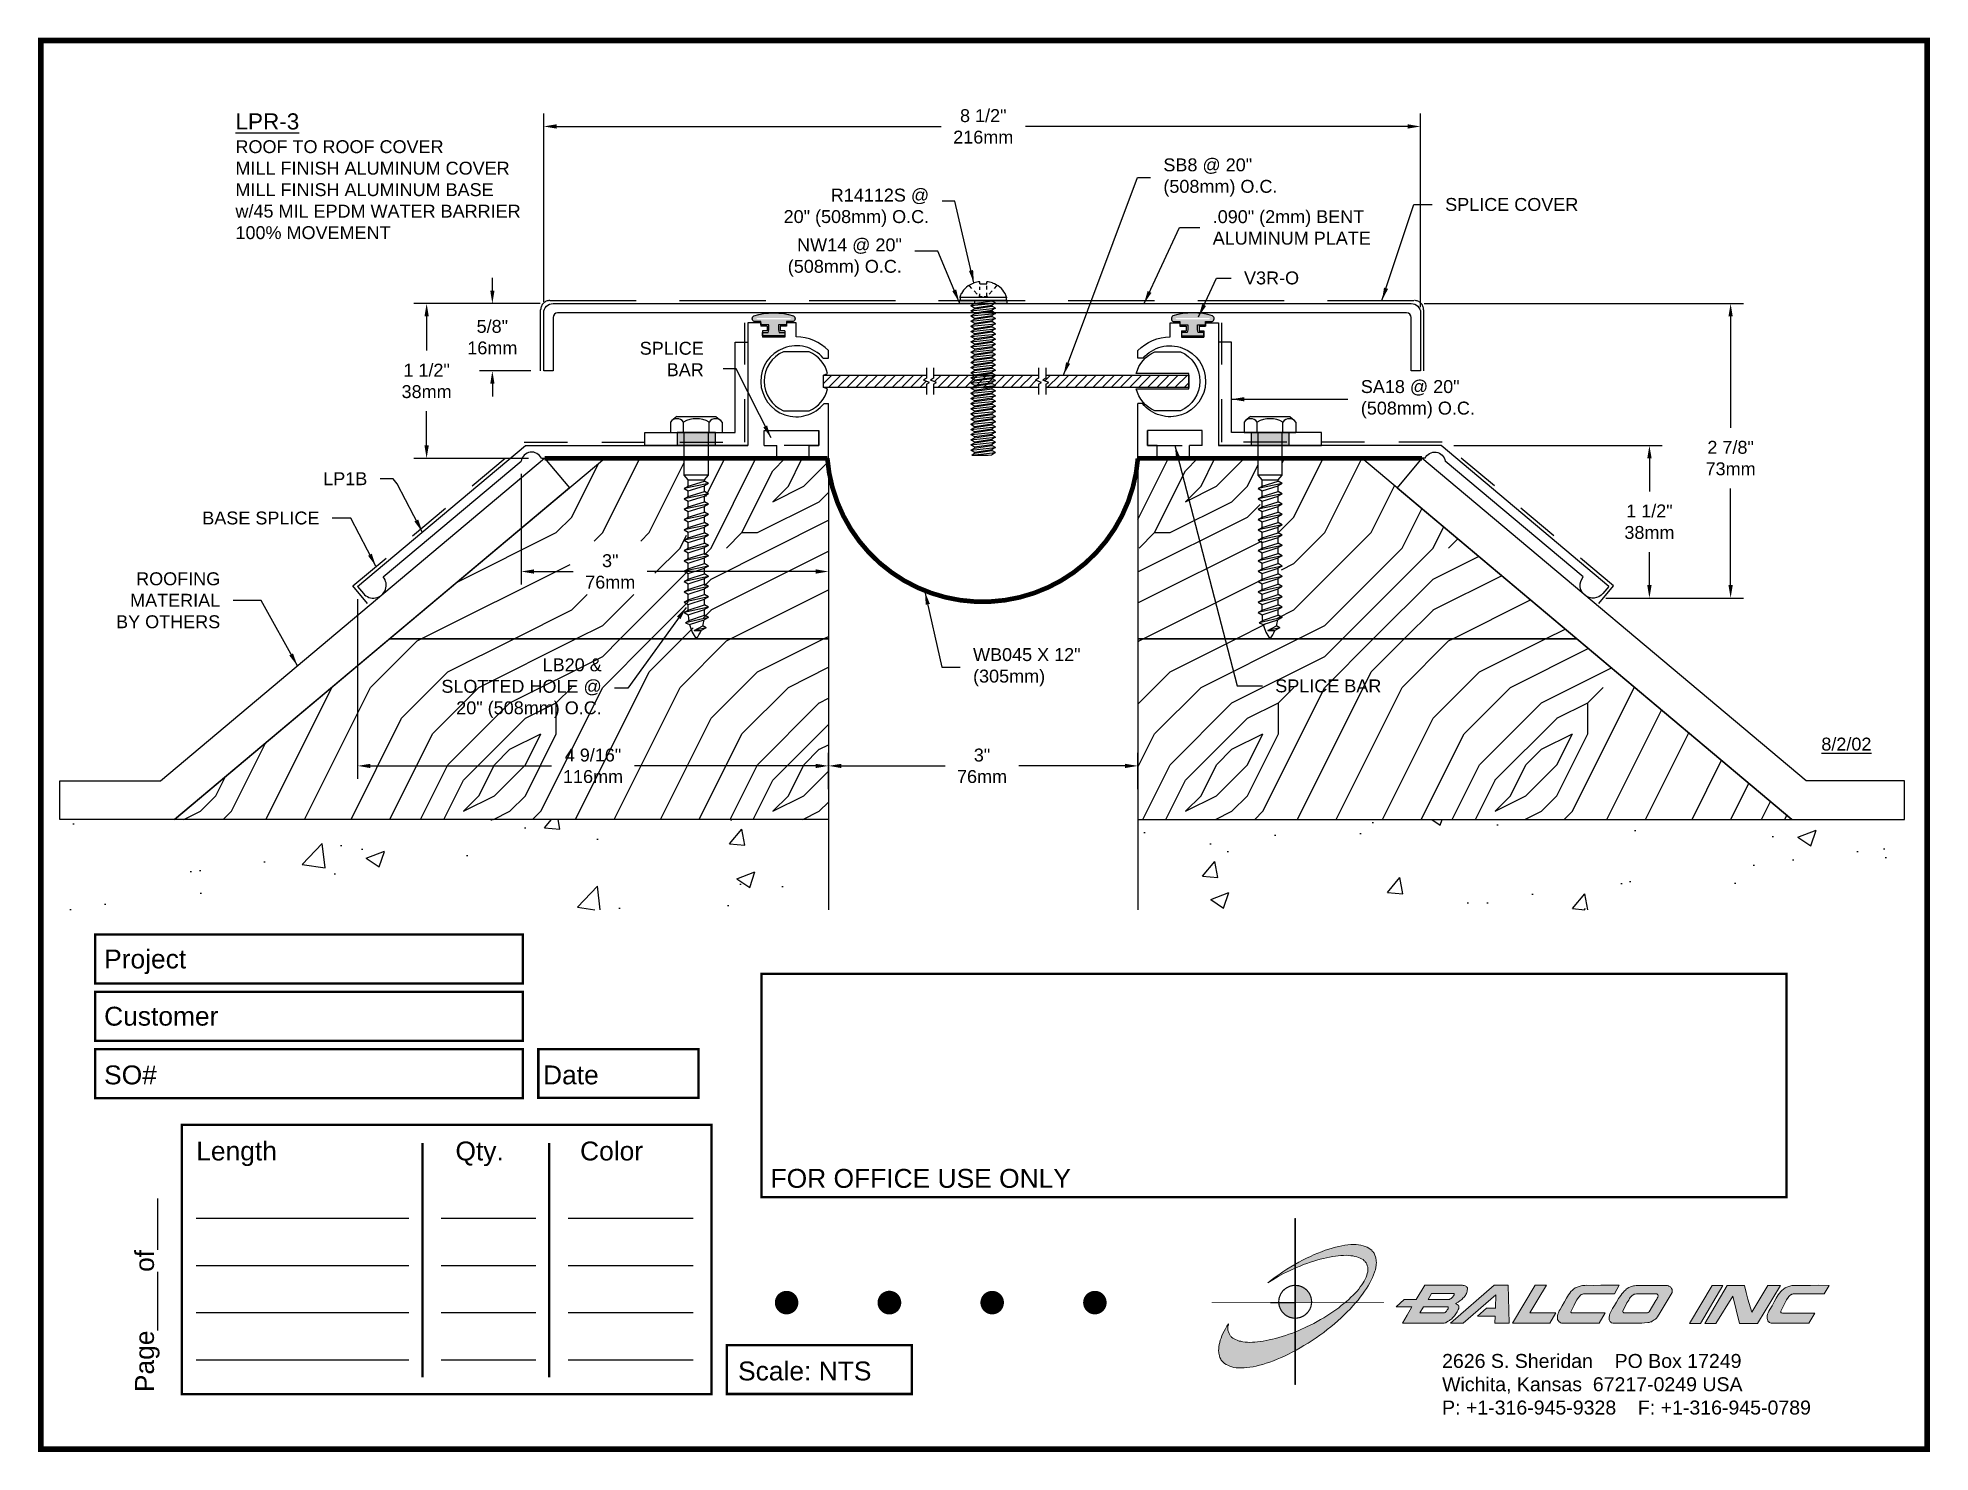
# Paper-space layout 'Layout1' of a CAD drawing. Header units: inches. Extents: x 0 to 10, y 0 to 7.5.
# The model-space entities are those that its viewports show. They can reach past a viewport. Long polylines and large blocks are cut down to what shows.
import ezdxf

# ---------------------------------------------------------------- set-up
doc = ezdxf.new("R2010")
doc.units = ezdxf.units.IN
doc.header["$MEASUREMENT"] = 0
doc.linetypes.add('DASHED2', pattern=[0.375, 0.25, -0.125])
for name, color, linetype in [('ANCHORS', 4, 'Continuous'), ('Border', 7, 'Continuous'), ('CONDITIONS', 1, 'Continuous'), ('DIMENSIONS', 3, 'Continuous'), ('FILLERS', 2, 'Continuous'), ('METALS', 7, 'Continuous'), ('TEXT', 2, 'Continuous')]:
    doc.layers.add(name, color=color, linetype=linetype)
doc.styles.add('ARIAL', font='arial.ttf')
doc.dimstyles.new('Arial', dxfattribs={"dimtxt": 0.125, "dimasz": 0.125, "dimexe": 0.125, "dimexo": 0.125, "dimgap": 0.125, "dimtad": 0, "dimtih": 1, "dimtoh": 1, "dimdec": 4, "dimzin": 3, "dimdsep": 46, "dimlunit": 4, "dimtxsty": 'ARIAL', "dimcen": 0.125, "dimadec": 0, "dimazin": 0, "dimtfac": 1, "dimtdec": 4, "dimtofl": 0, "dimtmove": 0, "dimatfit": 3, "dimfxl": 0, "dimfrac": 2, "dimtolj": 1, "dimtzin": 0, "dimarcsym": 0})
pattern_1 = [(0, (1.1, 0.15), (3, 3), [0.15, -2.85]), (90, (2.3, 1.2), (-3, 3), [0.3, -2.7]), (45, (1.7, 0.9), (3e-16, 3), [0.2121, -0.6363, 0.2121, -0.4242, 1.485, -1.27294]), (45, (0.95, 0), (3e-16, 3), [0.21213, -0.42426, 0.21213, -3.39412]), (45, (2, 0.3), (3e-16, 3), [0.21213, -4.0305]), (45, (2.3, 0.15), (3e-16, 3), [0.21213, -4.0305]), (45, (1.85, 0.45), (3e-16, 3), [0.21213, -4.0305]), (45, (1.7, 0.6), (3e-16, 3), [0.42426, -3.8184]), (45, (2.45, 2.85), (3e-16, 3), [0.42426, -3.8184]), (45, (1.4, 0.75), (3e-16, 3), [0.8485, -3.3941]), (45, (1.25, 0.9), (3e-16, 3), [0.8485, -3.3941]), (45, (3.2, 1.8), (3e-16, 3), [0.8485, -3.3941]), (45, (1.1, 1.2), (3e-16, 3), [0.6364, -3.60624]), (45, (0.5, 1.65), (3e-16, 3), [0.6364, -3.60624]), (45, (0.8, 1.35), (3e-16, 3), [0.6364, -3.60624]), (45, (2.75, 2.25), (3e-16, 3), [1.06066, -3.182]), (45, (2.45, 2.4), (3e-16, 3), [1.06066, -3.182]), (45, (2.75, 1.65), (3e-16, 3), [1.48492, -2.7577]), (26.565, (1.4, 0.45), (3, 1e-09), [0.3354, -6.3728]), (26.565, (2, 1.35), (3, 1e-09), [0.3354, -6.3728]), (26.565, (1.85, 1.05), (3, 1e-09), [0.3354, -6.3728]), (26.565, (1.25, 0.15), (3, 1e-09), [0.67082, -6.0374]), (26.565, (1.85, 1.5), (3, 1e-09), [1.00623, -5.70197]), (26.565, (1.55, 1.65), (3, 1e-09), [1.34164, -5.36656]), (26.565, (1.25, 1.8), (3, 1e-09), [1.34164, -5.36656]), (26.565, (0.8, 2.7), (3, 1e-09), [1.34164, -5.36656]), (26.565, (0.8, 2.4), (3, 1e-09), [1.67705, -5.03115]), (26.565, (0.95, 2.1), (3, 1e-09), [1.67705, -5.03115]), (63.435, (2, 0.9), (2e-10, 3), [0.3354, -6.3728]), (63.435, (1.55, 0.6), (2e-10, 3), [0.3354, -6.3728]), (63.435, (1.1, 0.15), (2e-10, 3), [0.67082, -6.0374]), (63.435, (2, 0.6), (2e-10, 3), [0.67082, -6.0374]), (63.435, (0.8, 0), (2e-10, 3), [1.00623, -5.70197]), (63.435, (0.5, 0), (2e-10, 3), [1.34164, -5.36656]), (63.435, (3.2, 0.15), (2e-10, 3), [1.34164, -5.36656]), (63.435, (2.15, 0.45), (2e-10, 3), [1.34164, -5.36656]), (63.435, (2.75, 0.15), (2e-10, 3), [1.67705, -5.03115]), (63.435, (2.45, 0.3), (2e-10, 3), [1.67705, -5.03115])]
pattern_2 = [(0, (0.1, 0.15), (3, 3), [0.15, -2.85]), (90, (1.3, 1.2), (-3, 3), [0.3, -2.7]), (45, (0.7, 0.9), (3e-16, 3), [0.2121, -0.6363, 0.2121, -0.4242, 1.485, -1.27294]), (45, (-0.05, 0), (3e-16, 3), [0.21213, -0.42426, 0.21213, -3.39412]), (45, (1, 0.3), (3e-16, 3), [0.2121, -4.0305]), (45, (1.3, 0.15), (3e-16, 3), [0.2121, -4.0305]), (45, (0.85, 0.45), (3e-16, 3), [0.2121, -4.0305]), (45, (0.7, 0.6), (3e-16, 3), [0.42426, -3.8184]), (45, (1.45, 2.85), (3e-16, 3), [0.4243, -3.8184]), (45, (0.4, 0.75), (3e-16, 3), [0.8485, -3.3941]), (45, (0.25, 0.9), (3e-16, 3), [0.8485, -3.3941]), (45, (2.2, 1.8), (3e-16, 3), [0.8485, -3.3941]), (45, (0.1, 1.2), (3e-16, 3), [0.6364, -3.60624]), (45, (-0.5, 1.65), (3e-16, 3), [0.6364, -3.60624]), (45, (-0.2, 1.35), (3e-16, 3), [0.6364, -3.60624]), (45, (1.75, 2.25), (3e-16, 3), [1.0607, -3.182]), (45, (1.45, 2.4), (3e-16, 3), [1.06066, -3.182]), (45, (1.75, 1.65), (3e-16, 3), [1.4849, -2.7577]), (26.565, (0.4, 0.45), (3, 1e-09), [0.3354, -6.3728]), (26.565, (1, 1.35), (3, 1e-09), [0.3354, -6.3728]), (26.565, (0.85, 1.05), (3, 1e-09), [0.3354, -6.3728]), (26.565, (0.25, 0.15), (3, 1e-09), [0.6708, -6.0374]), (26.565, (0.85, 1.5), (3, 1e-09), [1.00623, -5.702]), (26.565, (0.55, 1.65), (3, 1e-09), [1.34164, -5.36656]), (26.565, (0.25, 1.8), (3, 1e-09), [1.34164, -5.36656]), (26.565, (-0.2, 2.7), (3, 1e-09), [1.34164, -5.36656]), (26.565, (-0.2, 2.4), (3, 1e-09), [1.67705, -5.03115]), (26.565, (-0.05, 2.1), (3, 1e-09), [1.67705, -5.03115]), (63.435, (1, 0.9), (2e-10, 3), [0.3354, -6.3728]), (63.435, (0.55, 0.6), (2e-10, 3), [0.3354, -6.3728]), (63.435, (0.1, 0.15), (2e-10, 3), [0.6708, -6.0374]), (63.435, (1, 0.6), (2e-10, 3), [0.6708, -6.0374]), (63.435, (-0.2, 0), (2e-10, 3), [1.00623, -5.702]), (63.435, (-0.5, 0), (2e-10, 3), [1.34164, -5.36656]), (63.435, (2.2, 0.15), (2e-10, 3), [1.34164, -5.36656]), (63.435, (1.15, 0.45), (2e-10, 3), [1.34164, -5.36656]), (63.435, (1.75, 0.15), (2e-10, 3), [1.67705, -5.03115]), (63.435, (1.45, 0.3), (2e-10, 3), [1.67705, -5.03115])]

psp = doc.layouts.get("Layout1")

# ---------------------------------------------------------------- texts
at = {"layer": 'TEXT', "style": 'ARIAL'}
psp.add_text('%%u8/2/02', height=0.0683, dxfattribs=at).set_placement((9.432, 3.701))

msp = doc.modelspace()

# ---------------------------------------------------------------- texts
at = {"layer": 'TEXT', "insert": (1.19179, 10.21613), "char_height": 0.15625, "width": 3.3125, "attachment_point": 1, "style": 'ARIAL'}
msp.add_mtext('{\\LLPR-3\\P\\H0.8x;\\lROOF TO ROOF COVER\\PMILL FINISH ALUMINUM COVER\\PMILL FINISH ALUMINUM BASE\\Pw/45 MIL EPDM WATER BARRIER\\P100% MOVEMENT}', dxfattribs=at)
at = {"layer": 'TEXT', "char_height": 0.125, "style": 'ARIAL'}
for s, insert, attachment_point in [('SB8 @ 20"\\P(508mm) O.C.', (10.18711, 9.59391), 4), ('R14112S @\\P20" (508mm) O.C.', (7.91648, 9.30079), 6), ('SPLICE COVER', (12.91905, 9.3322), 4), ('.090" (2mm) BENT\\PALUMINUM PLATE', (10.66539, 9.10941), 4), ('\\A1;NW14 @ 20"\\P(508mm) O.C.', (7.65198, 8.81866), 6), ('V3R-O', (10.96896, 8.61991), 4), ('SPLICE\\PBAR', (5.73164, 7.83489), 6), ('SA18 @ 20"\\P(508mm) O.C.', (12.10113, 7.44461), 4), ('LP1B', (2.46975, 6.67449), 6), ('BASE SPLICE', (2.00584, 6.293), 6), ('ROOFING\\PMATERIAL\\PBY OTHERS', (1.04385, 5.4955), 6), ('WB045 X 12"\\P(305mm)', (8.34218, 4.84668), 4), ('LB20 &\\PSLOTTED HOLE @\\P20" (508mm) O.C.', (4.74277, 4.64334), 6), ('SPLICE BAR', (11.27171, 4.66538), 4)]:
    msp.add_mtext(s, dxfattribs=dict(at, insert=insert, attachment_point=attachment_point))

# ---------------------------------------------------------------- blocks, each defined once
blk = doc.blocks.new('CADlogo')
h = blk.add_hatch(color=256)
h.paths.add_polyline_path([(0.918, 1.81), (0.909, 1.81), (0.909, 1.322), (0.918, 1.327)])
h.paths.add_polyline_path([(0.918, 1.285), (0.909, 1.281), (0.909, 1.1), (0.918, 1.1)])
h.paths.add_polyline_path([(0.918, 0.917), (0.909, 0.917), (0.909, 0.762), (0.909, 0.753), (0.91, 0.753), (0.918, 0.753)])
h.paths.add_polyline_path([(0.918, 1.091), (0.918, 1.1), (0.91, 1.1), (0.909, 1.1), (0.909, 0.917), (0.918, 0.917), (0.918, 0.919), (0.915, 0.919)])
h.paths.add_polyline_path([(0.918, 0.412), (0.909, 0.407), (0.909, 0.049), (0.918, 0.049)])
h.paths.add_polyline_path([(0.918, 0.753), (0.909, 0.753), (0.909, 0.606), (0.918, 0.609)])
h.paths.add_polyline_path([(0.918, 0.609), (0.909, 0.606), (0.909, 0.407), (0.918, 0.412)])
h.paths.add_polyline_path([(0.918, 1.327), (0.909, 1.322), (0.909, 1.281), (0.918, 1.285)])
h = blk.add_hatch(color=175)
h.paths.add_polyline_path([(0.574, 0.51), (0.543, 0.506), (0.514, 0.502), (0.487, 0.499), (0.459, 0.499), (0.432, 0.497), (0.406, 0.499), (0.382, 0.5), (0.36, 0.502), (0.338, 0.508), (0.318, 0.511), (0.298, 0.519), (0.282, 0.526), (0.265, 0.533), (0.252, 0.543), (0.24, 0.553), (0.234, 0.559), (0.229, 0.564), (0.22, 0.577), (0.212, 0.592), (0.205, 0.607), (0.203, 0.616), (0.201, 0.627), (0.199, 0.643), (0.201, 0.66), (0.201, 0.671), (0.205, 0.682), (0.207, 0.694), (0.19, 0.667), (0.176, 0.641), (0.161, 0.616), (0.148, 0.59), (0.137, 0.566), (0.128, 0.543), (0.119, 0.519), (0.113, 0.495), (0.108, 0.473), (0.104, 0.451), (0.103, 0.44), (0.103, 0.429), (0.101, 0.409), (0.103, 0.391), (0.104, 0.38), (0.106, 0.371), (0.11, 0.352), (0.115, 0.336), (0.124, 0.318), (0.13, 0.31), (0.135, 0.301), (0.143, 0.294), (0.15, 0.286), (0.165, 0.274), (0.181, 0.263), (0.199, 0.254), (0.22, 0.244), (0.242, 0.237), (0.263, 0.232), (0.289, 0.228), (0.315, 0.226), (0.342, 0.226), (0.371, 0.226), (0.402, 0.23), (0.434, 0.233), (0.467, 0.239), (0.499, 0.246), (0.534, 0.254), (0.571, 0.263), (0.606, 0.275), (0.644, 0.286), (0.682, 0.301), (0.721, 0.318), (0.759, 0.334), (0.799, 0.352), (0.841, 0.371), (0.882, 0.393), (0.909, 0.407), (0.909, 0.606), (0.884, 0.596), (0.847, 0.583), (0.81, 0.57), (0.774, 0.559), (0.739, 0.548), (0.704, 0.537), (0.671, 0.53), (0.638, 0.522), (0.606, 0.515)])
h.paths.add_polyline_path([(1.18, 0.738), (1.109, 0.698), (1.034, 0.661), (0.957, 0.627), (0.918, 0.609), (0.918, 0.412), (0.924, 0.414), (0.964, 0.438), (1.006, 0.462), (1.05, 0.489), (1.092, 0.517), (1.134, 0.544), (1.174, 0.574), (1.215, 0.603), (1.253, 0.634), (1.291, 0.663), (1.328, 0.694), (1.365, 0.725), (1.399, 0.757), (1.432, 0.788), (1.463, 0.819), (1.494, 0.85), (1.524, 0.883), (1.554, 0.917), (1.44, 0.917), (1.429, 0.908), (1.401, 0.886), (1.374, 0.864), (1.343, 0.842), (1.312, 0.822), (1.28, 0.8), (1.248, 0.778), (1.215, 0.758)])
h.paths.add_polyline_path([(1.769, 1.382), (1.767, 1.393), (1.763, 1.404), (1.758, 1.422), (1.749, 1.441), (1.743, 1.45), (1.738, 1.457), (1.73, 1.464), (1.725, 1.472), (1.709, 1.485), (1.692, 1.496), (1.674, 1.506), (1.654, 1.514), (1.632, 1.521), (1.61, 1.527), (1.584, 1.53), (1.559, 1.532), (1.531, 1.532), (1.502, 1.532), (1.471, 1.53), (1.44, 1.527), (1.407, 1.521), (1.374, 1.514), (1.339, 1.505), (1.304, 1.496), (1.268, 1.485), (1.229, 1.472), (1.191, 1.457), (1.152, 1.442), (1.114, 1.426), (1.074, 1.408), (1.034, 1.388), (0.991, 1.367), (0.951, 1.346), (0.918, 1.327), (0.918, 1.285), (0.926, 1.289), (0.964, 1.305), (1.001, 1.32), (1.037, 1.333), (1.074, 1.346), (1.109, 1.356), (1.143, 1.367), (1.178, 1.378), (1.213, 1.386), (1.246, 1.393), (1.277, 1.4), (1.31, 1.406), (1.339, 1.41), (1.368, 1.413), (1.398, 1.417), (1.425, 1.417), (1.452, 1.419), (1.476, 1.417), (1.502, 1.415), (1.524, 1.413), (1.546, 1.408), (1.566, 1.404), (1.584, 1.397), (1.602, 1.389), (1.617, 1.382), (1.632, 1.373), (1.644, 1.362), (1.65, 1.356), (1.655, 1.351), (1.665, 1.338), (1.672, 1.325), (1.677, 1.309), (1.681, 1.294), (1.683, 1.278), (1.683, 1.261), (1.683, 1.252), (1.681, 1.243), (1.677, 1.225), (1.672, 1.207), (1.665, 1.186), (1.655, 1.166), (1.644, 1.146), (1.632, 1.126), (1.619, 1.106), (1.602, 1.084), (1.586, 1.062), (1.568, 1.04), (1.548, 1.018), (1.527, 0.996), (1.504, 0.974), (1.48, 0.952), (1.456, 0.93), (1.44, 0.917), (1.554, 0.917), (1.579, 0.945), (1.602, 0.976), (1.626, 1.007), (1.648, 1.038), (1.668, 1.067), (1.687, 1.097), (1.703, 1.128), (1.719, 1.155), (1.732, 1.185), (1.743, 1.212), (1.752, 1.239), (1.758, 1.252), (1.762, 1.265), (1.767, 1.291), (1.771, 1.314), (1.771, 1.327), (1.773, 1.338), (1.771, 1.362), (1.771, 1.373)])
h.paths.add_polyline_path([(0.867, 1.296), (0.825, 1.271), (0.781, 1.243), (0.741, 1.214), (0.701, 1.186), (0.66, 1.157), (0.622, 1.128), (0.675, 1.161), (0.732, 1.194), (0.79, 1.225), (0.82, 1.239), (0.851, 1.254), (0.909, 1.281), (0.909, 1.322)])
h = blk.add_hatch(color=256)
h.paths.add_polyline_path([(1.074, 0.991), (1.07, 1.001), (1.065, 1.011), (1.059, 1.021), (1.053, 1.03), (1.046, 1.038), (1.039, 1.047), (1.031, 1.054), (1.022, 1.062), (1.014, 1.068), (1.004, 1.074), (0.995, 1.08), (0.985, 1.085), (0.975, 1.089), (0.964, 1.093), (0.954, 1.096), (0.943, 1.098), (0.932, 1.099), (0.921, 1.1), (0.918, 1.1), (0.918, 0.917), (0.94, 0.917), (1.086, 0.917), (1.087, 0.927), (1.086, 0.938), (1.085, 0.949), (1.083, 0.96), (1.081, 0.97), (1.078, 0.981)])
h.paths.add_polyline_path([(0.909, 0.917), (0.739, 0.917), (0.74, 0.91), (0.741, 0.899), (0.743, 0.888), (0.746, 0.878), (0.75, 0.867), (0.754, 0.857), (0.758, 0.847), (0.764, 0.837), (0.77, 0.828), (0.776, 0.819), (0.783, 0.811), (0.791, 0.803), (0.799, 0.795), (0.808, 0.788), (0.817, 0.782), (0.826, 0.776), (0.836, 0.771), (0.846, 0.766), (0.856, 0.762), (0.867, 0.759), (0.877, 0.757), (0.888, 0.755), (0.899, 0.753), (0.909, 0.753)])
h.paths.add_polyline_path([(0.918, 1.1), (0.91, 1.1), (0.909, 1.1), (0.909, 0.917), (0.918, 0.917)])
h = blk.add_hatch(color=256)
h.paths.add_polyline_path([(2.148, 0.874), (2.098, 0.784), (2.049, 0.7), (2.484, 0.7), (2.491, 0.702), (2.501, 0.703), (2.508, 0.705), (2.512, 0.707), (2.517, 0.711), (2.532, 0.72), (2.546, 0.729), (2.554, 0.735), (2.563, 0.74), (2.572, 0.747), (2.581, 0.757), (2.59, 0.768), (2.599, 0.777), (2.616, 0.799), (2.623, 0.811), (2.63, 0.822), (2.636, 0.833), (2.641, 0.844), (2.645, 0.855), (2.647, 0.864), (2.647, 0.879), (2.645, 0.883), (2.641, 0.886), (2.638, 0.892), (2.629, 0.899), (2.619, 0.905), (2.612, 0.91), (2.64, 0.921), (2.658, 0.936), (2.669, 0.943), (2.678, 0.95), (2.694, 0.967), (2.702, 0.976), (2.709, 0.985), (2.716, 0.994), (2.722, 1.005), (2.727, 1.014), (2.731, 1.025), (2.735, 1.038), (2.736, 1.049), (2.738, 1.062), (2.738, 1.073), (2.733, 1.082), (2.727, 1.088), (2.72, 1.093), (2.713, 1.097), (2.704, 1.099), (2.694, 1.1), (2.685, 1.102), (2.674, 1.102), (2.285, 1.102), (2.195, 0.952), (2.069, 0.952), (1.981, 0.874)])
h.paths.add_polyline_path([(2.274, 0.874), (2.53, 0.874), (2.534, 0.865), (2.532, 0.852), (2.524, 0.841), (2.515, 0.828), (2.505, 0.815), (2.493, 0.81), (2.49, 0.808), (2.235, 0.808)], flags=16)
h.paths.add_polyline_path([(2.321, 0.952), (2.356, 1.014), (2.587, 1.014), (2.592, 1.014), (2.597, 1.014), (2.597, 1.003), (2.59, 0.991), (2.583, 0.98), (2.569, 0.966), (2.555, 0.958), (2.546, 0.952), (2.535, 0.952)], flags=16)
h.paths.add_polyline_path([(3.04, 1.002), (3.036, 0.859), (2.941, 0.859), (2.844, 0.773), (3.031, 0.773), (3.027, 0.7), (3.181, 0.7), (3.168, 1.102), (3.02, 1.102), (2.557, 0.7), (2.694, 0.7)])
h.paths.add_polyline_path([(3.214, 0.7), (3.611, 0.7), (3.675, 0.808), (3.397, 0.808), (3.441, 0.881), (3.483, 0.952), (3.574, 1.102), (3.454, 1.102)])
h.paths.add_polyline_path([(3.788, 0.965), (3.766, 0.927), (3.743, 0.885), (3.721, 0.846), (3.71, 0.83), (3.702, 0.811), (3.697, 0.795), (3.693, 0.778), (3.691, 0.769), (3.691, 0.76), (3.691, 0.749), (3.693, 0.74), (3.7, 0.727), (3.708, 0.716), (3.711, 0.714), (3.724, 0.705), (3.733, 0.702), (3.744, 0.702), (3.757, 0.7), (3.774, 0.7), (4.134, 0.7), (4.196, 0.808), (3.854, 0.808), (3.841, 0.808), (3.833, 0.816), (3.836, 0.826), (3.843, 0.841), (3.856, 0.864), (3.869, 0.892), (3.883, 0.921), (3.898, 0.949), (3.914, 0.972), (3.924, 0.983), (3.931, 0.992), (3.943, 1.002), (3.954, 1.008), (3.969, 1.011), (4.297, 1.011), (4.346, 1.102), (4.238, 1.102), (4.15, 1.102), (4.075, 1.1), (3.997, 1.102), (3.982, 1.1), (3.968, 1.1), (3.955, 1.099), (3.942, 1.097), (3.92, 1.089), (3.9, 1.082), (3.889, 1.078), (3.88, 1.073), (3.863, 1.062), (3.849, 1.049), (3.834, 1.035), (3.821, 1.018), (3.81, 1.002), (3.799, 0.983)])
h.paths.add_polyline_path([(4.509, 1.097), (4.496, 1.095), (4.485, 1.093), (4.476, 1.089), (4.465, 1.086), (4.447, 1.077), (4.43, 1.066), (4.421, 1.06), (4.414, 1.055), (4.399, 1.04), (4.386, 1.025), (4.372, 1.011), (4.361, 0.994), (4.35, 0.976), (4.337, 0.96), (4.317, 0.923), (4.297, 0.888), (4.275, 0.855), (4.26, 0.828), (4.255, 0.813), (4.247, 0.799), (4.244, 0.784), (4.242, 0.777), (4.24, 0.769), (4.238, 0.753), (4.238, 0.735), (4.246, 0.722), (4.251, 0.714), (4.253, 0.713), (4.257, 0.711), (4.262, 0.705), (4.269, 0.703), (4.278, 0.702), (4.289, 0.7), (4.564, 0.7), (4.571, 0.7), (4.584, 0.702), (4.613, 0.703), (4.648, 0.707), (4.664, 0.709), (4.677, 0.713), (4.686, 0.716), (4.694, 0.722), (4.705, 0.727), (4.717, 0.735), (4.73, 0.744), (4.741, 0.755), (4.752, 0.769), (4.781, 0.815), (4.833, 0.903), (4.906, 1.025), (4.908, 1.035), (4.908, 1.046), (4.906, 1.051), (4.906, 1.057), (4.9, 1.069), (4.893, 1.08), (4.889, 1.082), (4.888, 1.086), (4.88, 1.089), (4.873, 1.093), (4.866, 1.097), (4.856, 1.1), (4.846, 1.1), (4.844, 1.1), (4.73, 1.1), (4.626, 1.1), (4.58, 1.1), (4.542, 1.099), (4.524, 1.099)])
h.paths.add_polyline_path([(4.527, 1.011), (4.54, 1.011), (4.745, 1.011), (4.752, 1.003), (4.758, 0.998), (4.758, 0.985), (4.756, 0.98), (4.754, 0.974), (4.749, 0.965), (4.743, 0.956), (4.734, 0.941), (4.663, 0.821), (4.648, 0.812), (4.639, 0.81), (4.633, 0.808), (4.622, 0.808), (4.61, 0.808), (4.416, 0.808), (4.398, 0.808), (4.39, 0.813), (4.387, 0.813), (4.385, 0.819), (4.378, 0.825), (4.385, 0.832), (4.408, 0.877), (4.428, 0.914), (4.447, 0.945), (4.454, 0.96), (4.461, 0.971), (4.474, 0.986), (4.487, 0.996), (4.496, 1.002), (4.508, 1.009), (4.516, 1.009)], flags=16)
h.paths.add_polyline_path([(5.089, 0.698), (5.206, 0.698), (5.445, 1.1), (5.33, 1.099)])
h.paths.add_polyline_path([(5.489, 1.099), (5.252, 0.698), (5.37, 0.698), (5.548, 0.987), (5.621, 0.698), (5.811, 0.698), (6.055, 1.099), (5.919, 1.1), (5.749, 0.817), (5.709, 0.954), (5.691, 1.024), (5.672, 1.099)])
h.paths.add_polyline_path([(6.086, 1.06), (6.069, 1.047), (6.056, 1.035), (6.044, 1.018), (6.031, 1.002), (6.02, 0.983), (6.009, 0.965), (5.987, 0.925), (5.965, 0.885), (5.941, 0.846), (5.932, 0.828), (5.923, 0.811), (5.917, 0.795), (5.914, 0.778), (5.912, 0.769), (5.912, 0.758), (5.914, 0.749), (5.916, 0.738), (5.921, 0.725), (5.928, 0.716), (5.936, 0.709), (5.945, 0.705), (5.954, 0.702), (5.965, 0.7), (5.98, 0.7), (5.994, 0.7), (6.355, 0.7), (6.419, 0.806), (6.073, 0.806), (6.056, 0.811), (6.056, 0.821), (6.056, 0.826), (6.064, 0.841), (6.077, 0.864), (6.089, 0.892), (6.104, 0.919), (6.119, 0.947), (6.135, 0.972), (6.144, 0.983), (6.153, 0.992), (6.163, 1), (6.166, 1.003), (6.172, 1.005), (6.178, 1.008), (6.19, 1.011), (6.517, 1.011), (6.569, 1.1), (6.459, 1.102), (6.373, 1.1), (6.296, 1.1), (6.217, 1.1), (6.203, 1.1), (6.19, 1.099), (6.175, 1.099), (6.164, 1.095), (6.141, 1.089), (6.12, 1.082), (6.111, 1.077), (6.102, 1.073)])
blk.add_hatch(color=256).paths.add_polyline_path([(0.918, 0.609), (0.909, 0.606), (0.909, 0.407), (0.918, 0.412)])
for q in [(0.65, 0.917), (0.909, 0.648)]:
    blk.add_line((0.909, 0.917), q)
at = {"color": 7, "lineweight": 0}
for points in [[(0.909, 1.81), (0.918, 1.81), (0.918, 0.049), (0.909, 0.049), (0.909, 1.81)], [(2.738, 1.073), (2.733, 1.082), (2.727, 1.088), (2.72, 1.093), (2.713, 1.097), (2.704, 1.099), (2.694, 1.1), (2.685, 1.102), (2.674, 1.102), (2.285, 1.102), (2.195, 0.952), (2.069, 0.952), (1.981, 0.874), (2.148, 0.874), (2.098, 0.784), (2.049, 0.7), (2.484, 0.7), (2.491, 0.702), (2.501, 0.703), (2.508, 0.705), (2.512, 0.707), (2.517, 0.711), (2.532, 0.72), (2.546, 0.729), (2.554, 0.735), (2.563, 0.74), (2.572, 0.747), (2.581, 0.757), (2.59, 0.768), (2.599, 0.777), (2.616, 0.799), (2.623, 0.811), (2.63, 0.822), (2.636, 0.833), (2.641, 0.844), (2.645, 0.855), (2.647, 0.864), (2.647, 0.874), (2.647, 0.879), (2.645, 0.883), (2.641, 0.886), (2.638, 0.892), (2.629, 0.899), (2.619, 0.905), (2.612, 0.91), (2.64, 0.921), (2.658, 0.936), (2.669, 0.943), (2.678, 0.95), (2.694, 0.967), (2.702, 0.976), (2.709, 0.985), (2.716, 0.994), (2.722, 1.005), (2.727, 1.014), (2.731, 1.025), (2.735, 1.038), (2.736, 1.049), (2.738, 1.062), (2.738, 1.073), (2.738, 1.073)], [(2.587, 0.985), (2.583, 0.98), (2.572, 0.969), (2.565, 0.963), (2.555, 0.958), (2.546, 0.952), (2.535, 0.952), (2.321, 0.952), (2.356, 1.014), (2.587, 1.014), (2.592, 1.014), (2.594, 1.014), (2.596, 1.013), (2.597, 1.011), (2.597, 1.005), (2.596, 1), (2.59, 0.991), (2.587, 0.985), (2.587, 0.985)], [(3.027, 0.7), (3.181, 0.7), (3.168, 1.102), (3.02, 1.102), (2.557, 0.7), (2.694, 0.7), (3.04, 1.002), (3.036, 0.859), (3.038, 0.859), (2.941, 0.859), (2.844, 0.773), (3.031, 0.773), (3.027, 0.7), (3.027, 0.7)], [(3.214, 0.7), (3.454, 1.102), (3.574, 1.102), (3.483, 0.952), (3.441, 0.881), (3.397, 0.808), (3.675, 0.808), (3.611, 0.7), (3.214, 0.7), (3.214, 0.7)], [(3.969, 1.011), (3.96, 1.009), (3.955, 1.007), (3.949, 1.005), (3.946, 1.003), (3.94, 1), (3.931, 0.992), (3.924, 0.983), (3.914, 0.972), (3.898, 0.949), (3.883, 0.921), (3.869, 0.892), (3.856, 0.864), (3.843, 0.841), (3.836, 0.826), (3.834, 0.821), (3.834, 0.817), (3.836, 0.813), (3.839, 0.81), (3.847, 0.808), (3.854, 0.808), (4.196, 0.808), (4.134, 0.7), (3.774, 0.7), (3.757, 0.7), (3.744, 0.702), (3.733, 0.702), (3.724, 0.705), (3.715, 0.711), (3.711, 0.713), (3.708, 0.716), (3.7, 0.727), (3.693, 0.74), (3.691, 0.749), (3.691, 0.76), (3.691, 0.769), (3.693, 0.778), (3.697, 0.795), (3.702, 0.811), (3.71, 0.83), (3.721, 0.846), (3.743, 0.885), (3.766, 0.927), (3.788, 0.965), (3.799, 0.983), (3.81, 1.002), (3.821, 1.018), (3.834, 1.035), (3.849, 1.049), (3.863, 1.062), (3.88, 1.073), (3.889, 1.078), (3.9, 1.082), (3.92, 1.089), (3.942, 1.097), (3.955, 1.099), (3.968, 1.1), (3.982, 1.1), (3.997, 1.102), (4.075, 1.1), (4.15, 1.102), (4.238, 1.102), (4.346, 1.102), (4.297, 1.011), (3.969, 1.011), (3.969, 1.011)], [(4.846, 1.1), (4.844, 1.1), (4.73, 1.1), (4.626, 1.1), (4.58, 1.1), (4.542, 1.099), (4.524, 1.099), (4.509, 1.097), (4.496, 1.095), (4.485, 1.093), (4.476, 1.089), (4.465, 1.086), (4.447, 1.077), (4.43, 1.066), (4.421, 1.06), (4.414, 1.055), (4.399, 1.04), (4.386, 1.025), (4.372, 1.011), (4.361, 0.994), (4.35, 0.976), (4.337, 0.96), (4.317, 0.923), (4.297, 0.888), (4.275, 0.855), (4.26, 0.828), (4.255, 0.813), (4.247, 0.799), (4.244, 0.784), (4.242, 0.777), (4.24, 0.769), (4.238, 0.753), (4.238, 0.735), (4.246, 0.722), (4.251, 0.714), (4.253, 0.713), (4.257, 0.711), (4.262, 0.705), (4.269, 0.703), (4.278, 0.702), (4.289, 0.7), (4.564, 0.7), (4.571, 0.7), (4.584, 0.702), (4.613, 0.703), (4.648, 0.707), (4.664, 0.709), (4.677, 0.713), (4.686, 0.716), (4.694, 0.722), (4.705, 0.727), (4.717, 0.735), (4.73, 0.744), (4.741, 0.755), (4.752, 0.769), (4.781, 0.815), (4.833, 0.903), (4.906, 1.025), (4.908, 1.035), (4.908, 1.046), (4.906, 1.051), (4.906, 1.057), (4.9, 1.069), (4.897, 1.075), (4.893, 1.08), (4.889, 1.082), (4.888, 1.086), (4.88, 1.089), (4.873, 1.093), (4.866, 1.097), (4.856, 1.1), (4.846, 1.1), (4.846, 1.1)], [(4.734, 0.941), (4.663, 0.821), (4.653, 0.815), (4.646, 0.811), (4.639, 0.81), (4.633, 0.808), (4.622, 0.808), (4.61, 0.808), (4.416, 0.808), (4.403, 0.808), (4.396, 0.81), (4.39, 0.813), (4.388, 0.813), (4.386, 0.815), (4.385, 0.819), (4.383, 0.821), (4.383, 0.826), (4.383, 0.83), (4.385, 0.832), (4.408, 0.877), (4.428, 0.914), (4.447, 0.945), (4.454, 0.96), (4.461, 0.971), (4.471, 0.982), (4.478, 0.989), (4.487, 0.996), (4.496, 1.002), (4.505, 1.007), (4.511, 1.009), (4.516, 1.009), (4.527, 1.011), (4.54, 1.011), (4.743, 1.011), (4.749, 1.007), (4.752, 1.003), (4.756, 1), (4.758, 0.994), (4.758, 0.985), (4.756, 0.98), (4.754, 0.974), (4.749, 0.965), (4.743, 0.956), (4.734, 0.941), (4.734, 0.941)], [(5.089, 0.698), (5.33, 1.099), (5.445, 1.1), (5.206, 0.698), (5.091, 0.698), (5.089, 0.698), (5.089, 0.698)], [(5.811, 0.698), (5.621, 0.698), (5.548, 0.987), (5.37, 0.698), (5.252, 0.698), (5.489, 1.099), (5.672, 1.099), (5.691, 1.024), (5.709, 0.954), (5.749, 0.817), (5.919, 1.1), (6.055, 1.099), (5.811, 0.698), (5.811, 0.698)], [(6.19, 1.011), (6.181, 1.009), (6.175, 1.007), (6.172, 1.005), (6.166, 1.003), (6.163, 1), (6.153, 0.992), (6.144, 0.983), (6.135, 0.972), (6.119, 0.947), (6.104, 0.919), (6.089, 0.892), (6.077, 0.864), (6.064, 0.841), (6.056, 0.826), (6.056, 0.821), (6.056, 0.815), (6.058, 0.811), (6.062, 0.81), (6.067, 0.808), (6.077, 0.806), (6.419, 0.806), (6.355, 0.7), (5.994, 0.7), (5.98, 0.7), (5.965, 0.7), (5.954, 0.702), (5.945, 0.705), (5.936, 0.709), (5.932, 0.713), (5.928, 0.716), (5.921, 0.725), (5.916, 0.738), (5.914, 0.749), (5.912, 0.758), (5.912, 0.769), (5.914, 0.778), (5.917, 0.795), (5.923, 0.811), (5.932, 0.828), (5.941, 0.846), (5.965, 0.885), (5.987, 0.925), (6.009, 0.965), (6.02, 0.983), (6.031, 1.002), (6.044, 1.018), (6.056, 1.035), (6.069, 1.047), (6.086, 1.06), (6.102, 1.073), (6.111, 1.077), (6.12, 1.082), (6.141, 1.089), (6.164, 1.095), (6.175, 1.099), (6.19, 1.099), (6.203, 1.1), (6.217, 1.1), (6.296, 1.1), (6.373, 1.1), (6.459, 1.102), (6.569, 1.1), (6.517, 1.011), (6.19, 1.011), (6.19, 1.011)], [(2.484, 0.808), (2.235, 0.808), (2.274, 0.874), (2.524, 0.874), (2.53, 0.872), (2.532, 0.87), (2.533, 0.866), (2.533, 0.863), (2.532, 0.852), (2.524, 0.841), (2.515, 0.828), (2.506, 0.817), (2.501, 0.813), (2.493, 0.81), (2.49, 0.808), (2.486, 0.808), (2.484, 0.808), (2.484, 0.808)]]:
    blk.add_lwpolyline(points, dxfattribs=at)
at = {"color": 175, "lineweight": 0}
blk.add_lwpolyline([(1.758, 1.422), (1.763, 1.404), (1.767, 1.393), (1.769, 1.382), (1.771, 1.373), (1.771, 1.362), (1.773, 1.338), (1.771, 1.327), (1.771, 1.314), (1.767, 1.291), (1.762, 1.265), (1.758, 1.252), (1.752, 1.239), (1.743, 1.212), (1.732, 1.185), (1.719, 1.155), (1.703, 1.128), (1.687, 1.097), (1.668, 1.067), (1.648, 1.038), (1.626, 1.007), (1.602, 0.976), (1.579, 0.945), (1.551, 0.914), (1.524, 0.883), (1.494, 0.85), (1.463, 0.819), (1.432, 0.788), (1.399, 0.757), (1.365, 0.725), (1.328, 0.694), (1.291, 0.663), (1.253, 0.634), (1.215, 0.603), (1.174, 0.574), (1.134, 0.544), (1.092, 0.517), (1.05, 0.489), (1.006, 0.462), (0.964, 0.438), (0.924, 0.414), (0.882, 0.393), (0.841, 0.371), (0.799, 0.352), (0.759, 0.334), (0.721, 0.318), (0.682, 0.301), (0.644, 0.286), (0.606, 0.275), (0.571, 0.263), (0.534, 0.254), (0.499, 0.246), (0.467, 0.239), (0.434, 0.233), (0.402, 0.23), (0.371, 0.226), (0.342, 0.226), (0.315, 0.226), (0.289, 0.228), (0.263, 0.232), (0.242, 0.237), (0.22, 0.244), (0.199, 0.254), (0.181, 0.263), (0.165, 0.274), (0.15, 0.286), (0.143, 0.294), (0.135, 0.301), (0.13, 0.31), (0.124, 0.318), (0.115, 0.336), (0.11, 0.352), (0.106, 0.371), (0.104, 0.38), (0.103, 0.391), (0.101, 0.409), (0.103, 0.429), (0.103, 0.44), (0.104, 0.451), (0.108, 0.473), (0.113, 0.495), (0.119, 0.519), (0.128, 0.543), (0.137, 0.566), (0.148, 0.59), (0.161, 0.616), (0.176, 0.641), (0.19, 0.667), (0.207, 0.694), (0.205, 0.682), (0.201, 0.671), (0.201, 0.66), (0.199, 0.649), (0.199, 0.638), (0.201, 0.627), (0.203, 0.616), (0.205, 0.607), (0.212, 0.592), (0.22, 0.577), (0.229, 0.564), (0.234, 0.559), (0.24, 0.553), (0.252, 0.543), (0.265, 0.533), (0.282, 0.526), (0.298, 0.519), (0.318, 0.511), (0.338, 0.508), (0.36, 0.502), (0.382, 0.5), (0.406, 0.499), (0.432, 0.497), (0.459, 0.499), (0.487, 0.499), (0.514, 0.502), (0.543, 0.506), (0.574, 0.51), (0.606, 0.515), (0.638, 0.522), (0.671, 0.53), (0.704, 0.537), (0.739, 0.548), (0.774, 0.559), (0.81, 0.57), (0.847, 0.583), (0.884, 0.596), (0.92, 0.61), (0.957, 0.627), (1.034, 0.661), (1.109, 0.698), (1.18, 0.738), (1.215, 0.758), (1.248, 0.778), (1.28, 0.8), (1.312, 0.822), (1.343, 0.842), (1.374, 0.864), (1.401, 0.886), (1.429, 0.908), (1.456, 0.93), (1.48, 0.952), (1.504, 0.974), (1.527, 0.996), (1.548, 1.018), (1.568, 1.04), (1.586, 1.062), (1.602, 1.084), (1.619, 1.106), (1.632, 1.126), (1.644, 1.146), (1.655, 1.166), (1.665, 1.186), (1.672, 1.207), (1.677, 1.225), (1.681, 1.243), (1.683, 1.252), (1.683, 1.261), (1.683, 1.278), (1.681, 1.294), (1.677, 1.309), (1.672, 1.325), (1.665, 1.338), (1.655, 1.351), (1.65, 1.356), (1.644, 1.362), (1.632, 1.373), (1.617, 1.382), (1.602, 1.389), (1.584, 1.397), (1.566, 1.404), (1.546, 1.408), (1.524, 1.413), (1.502, 1.415), (1.476, 1.417), (1.452, 1.419), (1.425, 1.417), (1.398, 1.417), (1.368, 1.413), (1.339, 1.41), (1.31, 1.406), (1.277, 1.4), (1.246, 1.393), (1.213, 1.386), (1.178, 1.378), (1.143, 1.367), (1.109, 1.356), (1.074, 1.346), (1.037, 1.333), (1.001, 1.32), (0.964, 1.305), (0.926, 1.289), (0.851, 1.254), (0.82, 1.239), (0.79, 1.225), (0.732, 1.194), (0.675, 1.161), (0.622, 1.128), (0.66, 1.157), (0.701, 1.186), (0.741, 1.214), (0.781, 1.243), (0.825, 1.271), (0.867, 1.296), (0.909, 1.322), (0.951, 1.346), (0.991, 1.367), (1.034, 1.388), (1.074, 1.408), (1.114, 1.426), (1.152, 1.442), (1.191, 1.457), (1.229, 1.472), (1.268, 1.485), (1.304, 1.496), (1.339, 1.505), (1.374, 1.514), (1.407, 1.521), (1.44, 1.527), (1.471, 1.53), (1.502, 1.532), (1.531, 1.532), (1.559, 1.532), (1.584, 1.53), (1.61, 1.527), (1.632, 1.521), (1.654, 1.514), (1.674, 1.506), (1.692, 1.496), (1.709, 1.485), (1.725, 1.472), (1.73, 1.464), (1.738, 1.457), (1.743, 1.45), (1.749, 1.441), (1.758, 1.422), (1.758, 1.422)], dxfattribs=at)
at = {"color": 7, "lineweight": 0, "const_width": 0.0128}
blk.add_lwpolyline([(1.087, 0.927), (1.086, 0.938), (1.085, 0.949), (1.083, 0.96), (1.081, 0.97), (1.078, 0.981), (1.074, 0.991), (1.07, 1.001), (1.065, 1.011), (1.059, 1.021), (1.053, 1.03), (1.046, 1.038), (1.039, 1.047), (1.031, 1.054), (1.022, 1.062), (1.014, 1.068), (1.004, 1.074), (0.995, 1.08), (0.985, 1.085), (0.975, 1.089), (0.964, 1.093), (0.954, 1.096), (0.943, 1.098), (0.932, 1.099), (0.921, 1.1), (0.91, 1.1), (0.899, 1.1), (0.888, 1.099), (0.877, 1.097), (0.867, 1.094), (0.856, 1.091), (0.846, 1.087), (0.836, 1.082), (0.826, 1.077), (0.817, 1.071), (0.808, 1.065), (0.799, 1.058), (0.791, 1.05), (0.783, 1.043), (0.776, 1.034), (0.77, 1.025), (0.764, 1.016), (0.758, 1.006), (0.754, 0.996), (0.75, 0.986), (0.746, 0.976), (0.743, 0.965), (0.741, 0.954), (0.74, 0.943), (0.739, 0.932), (0.739, 0.921), (0.74, 0.91), (0.741, 0.899), (0.743, 0.888), (0.746, 0.878), (0.75, 0.867), (0.754, 0.857), (0.758, 0.847), (0.764, 0.837), (0.77, 0.828), (0.776, 0.819), (0.783, 0.811), (0.791, 0.803), (0.799, 0.795), (0.808, 0.788), (0.817, 0.782), (0.826, 0.776), (0.836, 0.771), (0.846, 0.766), (0.856, 0.762), (0.867, 0.759), (0.877, 0.757), (0.888, 0.755), (0.899, 0.753), (0.91, 0.753), (0.921, 0.753), (0.932, 0.754), (0.943, 0.756), (0.954, 0.758), (0.964, 0.761), (0.975, 0.764), (0.985, 0.769), (0.995, 0.773), (1.004, 0.779), (1.014, 0.785), (1.022, 0.792), (1.031, 0.799), (1.039, 0.807), (1.046, 0.815), (1.053, 0.824), (1.059, 0.833), (1.065, 0.842), (1.07, 0.852), (1.074, 0.862), (1.078, 0.872), (1.081, 0.883), (1.083, 0.894), (1.085, 0.905), (1.086, 0.916), (1.087, 0.927)], dxfattribs=at)
at = {"color": 7, "lineweight": 0}
blk.add_lwpolyline([(1.853, 0.917, 0.0091, 0.0091, 0), (0.029, 0.917, 0.00366, 0.00366, 0), (0.029, 0.917, 0.00366, 0.00366, 0)], format="xyseb", dxfattribs=at)
blk = doc.blocks.new('ACADlogo')
blk.add_blockref('CADlogo', (-0.011, 7.152))
blk = doc.blocks.new('ejcnosingdetailsheet')
at = {"layer": 'Border', "color": 253}
for p, q in [((0.823, 1.224), (1.95, 1.224)), ((2.122, 1.224), (2.622, 1.224)), ((2.794, 1.224), (3.457, 1.224)), ((0.823, 0.974), (1.95, 0.974)), ((2.122, 0.974), (2.622, 0.974)), ((2.794, 0.974), (3.457, 0.974)), ((0.823, 0.724), (1.95, 0.724)), ((2.122, 0.724), (2.622, 0.724)), ((2.794, 0.724), (3.457, 0.724)), ((0.823, 0.474), (1.95, 0.474)), ((2.122, 0.474), (2.622, 0.474)), ((2.794, 0.474), (3.457, 0.474))]:
    blk.add_line(p, q, dxfattribs=at)
at = {"layer": 'Border'}
for points, const_width in [([(0, 7.461), (9.993, 7.461), (9.993, 0), (0, 0)], 0.03), ([(0.289, 2.727), (2.554, 2.727), (2.554, 2.467), (0.289, 2.467)], 0.0125), ([(9.247, 1.336), (3.818, 1.336), (3.818, 2.519), (9.247, 2.519)], 0.0125), ([(0.289, 2.423), (2.554, 2.423), (2.554, 2.164), (0.289, 2.164)], 0.0125), ([(0.289, 2.12), (2.554, 2.12), (2.554, 1.86), (0.289, 1.86)], 0.0125), ([(2.636, 1.861), (2.636, 2.12), (3.484, 2.12), (3.484, 1.861)], 0.0125), ([(3.554, 0.292), (0.747, 0.292), (0.747, 1.718), (3.554, 1.718)], 0.0125), ([(3.635, 0.552), (4.614, 0.552), (4.614, 0.293), (3.635, 0.293)], 0.0125)]:
    blk.add_lwpolyline(points, close=True, dxfattribs=dict(at, const_width=const_width))
at = {"layer": 'Border', "const_width": 0.0125}
for points in [[(2.022, 1.623), (2.022, 0.382)], [(2.693, 1.623), (2.693, 0.382)]]:
    blk.add_lwpolyline(points, dxfattribs=at)
at = {"layer": 'Border', "color": 175, "const_width": 0.0625}
for points in [[(3.92, 0.777, 1), (3.982, 0.777, 1)], [(4.464, 0.777, 1), (4.527, 0.777, 1)], [(5.009, 0.777, 1), (5.071, 0.777, 1)], [(5.553, 0.777, 1), (5.615, 0.777, 1)]]:
    blk.add_lwpolyline(points, format="xyb", close=True, dxfattribs=at)
at = {"layer": 'Border', "xscale": 0.5, "yscale": 0.5, "zscale": 0.5}
blk.add_blockref('ACADlogo', (6.194, -3.258), dxfattribs=at)
at = {"layer": 'Border', "style": 'ARIAL'}
for s, p in [('Project', (0.336, 2.547)), ('Customer', (0.336, 2.244)), ('SO#', (0.336, 1.933)), ('Date', (2.661, 1.933)), ('Length', (0.824, 1.53)), ('Qty.', (2.197, 1.53)), ('Color', (2.857, 1.53)), ('FOR OFFICE USE ONLY', (3.866, 1.385)), ('Scale: NTS', (3.694, 0.365))]:
    blk.add_text(s, height=0.1, dxfattribs=at).set_placement(p)
blk.add_text('Page%%u        %%uof%%u       ', height=0.1, rotation=90, dxfattribs=at).set_placement((0.6, 0.303))
at = {"layer": 'Border', "insert": (7.423, 0.505), "char_height": 0.074, "width": 2.3438, "attachment_point": 1, "style": 'ARIAL'}
blk.add_mtext('2626 S. Sheridan    PO Box 17249\\PWichita, Kansas  67217-0249 USA \\PP: +1-316-945-9328    F: +1-316-945-0789', dxfattribs=at)
blk = doc.blocks.new('*D0')
at = {"layer": 'Defpoints', "color": 0}
for p in [(4.27, 8.372), (3.045, 6.872), (4.157, 6.872)]:
    blk.add_point(p, dxfattribs=at)
at = {"layer": 'DIMENSIONS', "color": 0, "lineweight": -2}
for p, q in [((4.145, 8.372), (2.92, 8.372)), ((3.045, 8.247), (3.045, 7.916)), ((3.045, 6.997), (3.045, 7.328)), ((4.032, 6.872), (2.92, 6.872))]:
    blk.add_line(p, q, dxfattribs=at)
at = {"layer": 'DIMENSIONS', "color": 0}
for points in [[(3.024, 8.247), (3.066, 8.247), (3.045, 8.372)], [(3.024, 6.997), (3.066, 6.997), (3.045, 6.872)]]:
    blk.add_solid(points, dxfattribs=at)
at = {"layer": 'DIMENSIONS', "color": 0, "insert": (3.045, 7.622), "char_height": 0.125, "attachment_point": 5, "style": 'ARIAL'}
blk.add_mtext('\\A1;1 1/2"\\P38mm', dxfattribs=at)
blk = doc.blocks.new('*D1')
at = {"layer": 'Defpoints', "color": 0}
for p in [(4.27, 8.372), (3.682, 7.72), (4.18, 7.72)]:
    blk.add_point(p, dxfattribs=at)
at = {"layer": 'DIMENSIONS', "color": 0, "lineweight": -2}
for p, q in [((3.682, 8.497), (3.682, 8.622)), ((4.145, 8.372), (3.557, 8.372)), ((4.055, 7.72), (3.557, 7.72)), ((3.682, 7.595), (3.682, 7.47))]:
    blk.add_line(p, q, dxfattribs=at)
at = {"layer": 'DIMENSIONS', "color": 0}
for points in [[(3.662, 8.497), (3.703, 8.497), (3.682, 8.372)], [(3.662, 7.595), (3.703, 7.595), (3.682, 7.72)]]:
    blk.add_solid(points, dxfattribs=at)
at = {"layer": 'DIMENSIONS', "color": 0, "insert": (3.682, 8.046), "char_height": 0.125, "attachment_point": 5, "style": 'ARIAL'}
blk.add_mtext('\\A1;5/8"\\P16mm', dxfattribs=at)
blk = doc.blocks.new('*D2')
at = {"layer": 'Defpoints', "color": 0}
for p in [(9.941, 3.891), (6.941, 3.54), (9.941, 3.54)]:
    blk.add_point(p, dxfattribs=at)
at = {"layer": 'DIMENSIONS', "color": 0, "lineweight": -2}
for p, q in [((6.941, 3.665), (6.941, 4.016)), ((7.066, 3.891), (8.071, 3.891)), ((9.816, 3.891), (8.787, 3.891)), ((9.941, 3.665), (9.941, 4.016))]:
    blk.add_line(p, q, dxfattribs=at)
at = {"layer": 'DIMENSIONS', "color": 0}
for points in [[(7.066, 3.911), (7.066, 3.87), (6.941, 3.891)], [(9.816, 3.911), (9.816, 3.87), (9.941, 3.891)]]:
    blk.add_solid(points, dxfattribs=at)
at = {"layer": 'DIMENSIONS', "color": 0, "insert": (8.429, 3.891), "char_height": 0.125, "attachment_point": 5, "style": 'ARIAL'}
blk.add_mtext('\\A1;3"\\P76mm', dxfattribs=at)
blk = doc.blocks.new('NW14')
blk.add_hatch(color=256).paths.add_polyline_path([(0.2325, -0.03), (0.2325, 0), (-0.2325, 0), (-0.2325, -0.03)])
blk.add_lwpolyline([(-0.2325, -0.03), (0.2325, -0.03), (0.2325, 0), (-0.2325, 0)], close=True)
blk = doc.blocks.new('LB20')
for p, q in [((-0.25, 0.102), (-0.25, 0)), ((-0.25, 0), (0.25, 0)), ((-0.19, 0.156), (-0.238, 0.116)), ((-0.19, 0.156), (0.19, 0.156)), ((-0.125, 0), (-0.125, 0.102)), ((-0.117, -0.412), (-0.117, 0)), ((0.117, -0.412), (0.117, 0)), ((0.125, 0), (0.125, 0.102)), ((0.19, 0.156), (0.238, 0.116)), ((0.25, 0.102), (0.25, 0)), ((-0.078, -0.458), (-0.117, -0.412)), ((0.117, -0.412), (-0.117, -0.412)), ((0.117, -0.494), (-0.117, -0.544)), ((-0.117, -0.544), (-0.078, -0.521)), ((-0.117, -0.544), (-0.078, -0.566)), ((-0.078, -0.521), (-0.078, -0.458)), ((-0.078, -0.458), (0.078, -0.458)), ((-0.078, -0.521), (0.078, -0.471)), ((-0.078, -0.566), (0.078, -0.516)), ((0.078, -0.458), (0.117, -0.412)), ((0.078, -0.471), (0.078, -0.458)), ((0.117, -0.494), (0.078, -0.471)), ((0.117, -0.494), (0.078, -0.516)), ((0.078, -0.571), (0.078, -0.516)), ((0.117, -0.594), (-0.117, -0.644)), ((-0.117, -0.644), (-0.078, -0.621)), ((-0.117, -0.644), (-0.078, -0.666)), ((0.117, -0.694), (-0.117, -0.744)), ((-0.117, -0.744), (-0.078, -0.721)), ((-0.078, -0.621), (-0.078, -0.566)), ((-0.078, -0.621), (0.078, -0.571)), ((-0.078, -0.666), (0.078, -0.616)), ((-0.078, -0.721), (-0.078, -0.666)), ((-0.078, -0.721), (0.078, -0.671)), ((-0.078, -0.766), (0.078, -0.716)), ((0.117, -0.594), (0.078, -0.571)), ((0.117, -0.594), (0.078, -0.616)), ((0.078, -0.671), (0.078, -0.616)), ((0.117, -0.694), (0.078, -0.671)), ((0.117, -0.694), (0.078, -0.716)), ((0.078, -0.771), (0.078, -0.716)), ((-0.117, -0.744), (-0.078, -0.766)), ((0.117, -0.794), (-0.117, -0.844)), ((-0.117, -0.844), (-0.078, -0.821)), ((-0.117, -0.844), (-0.078, -0.866)), ((0.117, -0.894), (-0.117, -0.944)), ((-0.078, -0.821), (-0.078, -0.766)), ((-0.078, -0.821), (0.078, -0.771)), ((-0.078, -0.866), (0.078, -0.816)), ((-0.078, -0.921), (-0.078, -0.866)), ((-0.078, -0.921), (0.078, -0.871)), ((-0.078, -0.966), (0.078, -0.916)), ((0.117, -0.794), (0.078, -0.771)), ((0.117, -0.794), (0.078, -0.816)), ((0.078, -0.871), (0.078, -0.816)), ((0.117, -0.894), (0.078, -0.871)), ((0.117, -0.894), (0.078, -0.916)), ((0.078, -0.971), (0.078, -0.916)), ((-0.117, -0.944), (-0.078, -0.921)), ((-0.117, -0.944), (-0.078, -0.966)), ((0.117, -0.994), (-0.117, -1.044)), ((-0.117, -1.044), (-0.078, -1.021)), ((-0.117, -1.044), (-0.078, -1.066)), ((0.117, -1.094), (-0.117, -1.144)), ((-0.078, -1.021), (-0.078, -0.966)), ((-0.078, -1.021), (0.078, -0.971)), ((-0.078, -1.066), (0.078, -1.016)), ((-0.078, -1.121), (-0.078, -1.066)), ((-0.078, -1.121), (0.078, -1.071)), ((0.117, -0.994), (0.078, -0.971)), ((0.117, -0.994), (0.078, -1.016)), ((0.078, -1.071), (0.078, -1.016)), ((0.117, -1.094), (0.078, -1.071)), ((0.117, -1.094), (0.078, -1.116)), ((-0.117, -1.144), (-0.078, -1.121)), ((-0.117, -1.144), (-0.078, -1.166)), ((0.117, -1.194), (-0.117, -1.244)), ((-0.117, -1.244), (-0.078, -1.221)), ((-0.117, -1.244), (-0.078, -1.266)), ((-0.078, -1.166), (0.078, -1.116)), ((-0.078, -1.221), (-0.078, -1.166)), ((-0.078, -1.221), (0.078, -1.171)), ((-0.078, -1.266), (0.078, -1.216)), ((-0.078, -1.321), (-0.078, -1.266)), ((-0.078, -1.321), (0.078, -1.271)), ((0.078, -1.171), (0.078, -1.116)), ((0.117, -1.194), (0.078, -1.171)), ((0.117, -1.194), (0.078, -1.216)), ((0.078, -1.271), (0.078, -1.216)), ((0.117, -1.294), (0.078, -1.271)), ((0.117, -1.294), (-0.117, -1.344)), ((-0.117, -1.344), (-0.078, -1.321)), ((-0.117, -1.344), (-0.078, -1.366)), ((0.117, -1.394), (-0.117, -1.444)), ((-0.117, -1.444), (-0.078, -1.421)), ((-0.117, -1.444), (-0.078, -1.466)), ((-0.078, -1.366), (0.078, -1.316)), ((-0.078, -1.421), (-0.078, -1.366)), ((-0.078, -1.421), (0.078, -1.371)), ((-0.078, -1.466), (0.078, -1.416)), ((-0.078, -1.521), (-0.078, -1.466)), ((0.117, -1.294), (0.078, -1.316)), ((0.078, -1.371), (0.078, -1.316)), ((0.117, -1.394), (0.078, -1.371)), ((0.117, -1.394), (0.078, -1.416)), ((0.078, -1.471), (0.078, -1.416)), ((0.117, -1.494), (-0.117, -1.544)), ((-0.117, -1.544), (-0.078, -1.521)), ((-0.117, -1.544), (-0.078, -1.566)), ((0.117, -1.594), (-0.117, -1.644)), ((-0.117, -1.644), (-0.078, -1.621)), ((-0.117, -1.644), (-0.078, -1.666)), ((-0.078, -1.521), (0.078, -1.471)), ((-0.078, -1.566), (0.078, -1.516)), ((-0.078, -1.621), (-0.078, -1.566)), ((-0.078, -1.621), (0.078, -1.571)), ((-0.078, -1.666), (0.078, -1.616)), ((0.117, -1.494), (0.078, -1.471)), ((0.117, -1.494), (0.078, -1.516)), ((0.078, -1.571), (0.078, -1.516)), ((0.117, -1.594), (0.078, -1.571)), ((0.117, -1.594), (0.078, -1.616)), ((0.078, -1.671), (0.078, -1.616)), ((0.117, -1.694), (-0.117, -1.744)), ((-0.117, -1.744), (-0.078, -1.721)), ((-0.117, -1.744), (-0.078, -1.766)), ((0.117, -1.794), (-0.105, -1.844)), ((-0.105, -1.844), (-0.074, -1.823)), ((-0.078, -1.721), (-0.078, -1.666)), ((-0.078, -1.721), (0.078, -1.671)), ((-0.078, -1.766), (0.078, -1.716)), ((-0.074, -1.823), (0.078, -1.771)), ((-0.066, -1.862), (0.075, -1.817)), ((0.117, -1.794), (0.075, -1.817)), ((0.117, -1.694), (0.078, -1.671)), ((0.117, -1.694), (0.078, -1.716)), ((0.078, -1.766), (0.078, -1.716)), ((0.117, -1.794), (0.078, -1.771)), ((-0.105, -1.844), (-0.066, -1.862)), ((-0.022, -1.918), (0.063, -1.874)), ((0.096, -1.893), (-0.022, -1.918)), ((-0.022, -1.918), (0.047, -1.92)), ((0.096, -1.893), (0.047, -1.92)), ((0.096, -1.893), (0.063, -1.874))]:
    blk.add_line(p, q)
for centre, radius, start, end in [((-0.188, 0.057), 0.077, 35.7751, 144.2249), ((0, -0.126), 0.26, 61.2813, 118.7187), ((0.187, 0.057), 0.077, 35.7751, 144.2249), ((0.311, -1.766), 0.389, 180, 188.3837), ((-0.311, -1.766), 0.389, 343.9655, 352.4485), ((-0.311, -1.766), 0.389, 359.2771, 0), ((0.311, -1.766), 0.389, 194.3207, 216.9667), ((-0.311, -1.766), 0.389, 323.0333, 336.7752)]:
    blk.add_arc(centre, radius, start, end)
blk = doc.blocks.new('A$CD336')
for p, q in [((3.921, 2.673), (3.796, 2.673)), ((3.796, 2.673), (3.796, 1.485)), ((3.921, 2.673), (3.921, 2.642)), ((3.983, 2.642), (3.921, 2.642)), ((3.983, 2.595), (3.937, 2.595)), ((3.937, 2.595), (3.937, 2.533)), ((3.983, 2.642), (3.983, 2.595)), ((4.108, 2.642), (4.108, 2.595)), ((4.171, 2.642), (4.108, 2.642)), ((4.155, 2.595), (4.108, 2.595)), ((4.155, 2.595), (4.155, 2.533)), ((4.171, 2.673), (4.171, 2.642)), ((4.265, 2.673), (4.171, 2.673)), ((4.265, 2.538), (4.265, 2.673)), ((4.155, 2.533), (3.937, 2.533)), ((4.577, 2.33), (4.577, 2.404)), ((4.527, 2.33), (4.577, 2.33)), ((4.534, 1.893), (4.577, 1.893)), ((4.577, 1.36), (4.577, 1.893)), ((0.011, 0.119), (1.639, 1.485)), ((1.639, 1.485), (3.796, 1.485)), ((3.953, 1.485), (3.953, 1.63)), ((3.953, 1.63), (4.484, 1.63)), ((3.953, 1.485), (4.078, 1.485)), ((4.078, 1.36), (4.078, 1.485)), ((4.389, 1.485), (4.484, 1.485)), ((4.389, 1.36), (4.389, 1.485)), ((4.484, 1.485), (4.484, 1.63)), ((0.26, 0.21), (1.598, 1.333)), ((1.794, 1.36), (4.078, 1.36)), ((4.389, 1.36), (4.577, 1.36)), ((0.011, 0.119), (0.069, 0.05))]:
    blk.add_line(p, q)
for centre, radius, start, end in [((4.265, 2.107), 0.344, 40.4102, 321.5309), ((4.265, 2.107), 0.431, 43.6228, 90), ((1.7, 1.317), 0.103, 24.6753, 170.7749), ((0.165, 0.13), 0.125, 220, 40)]:
    blk.add_arc(centre, radius, start, end)
blk = doc.blocks.new('LP1B')
blk.add_blockref('A$CD336', (-4.265, -2.107))
blk = doc.blocks.new('SA18')
blk.add_lwpolyline([(-1, 0.125), (-0.125, 0.125), (-0.125, 1), (0, 1), (0, 0), (-1, 0)], close=True)
blk = doc.blocks.new('*D8')
at = {"layer": 'Defpoints', "color": 0}
for p in [(2.375, 5.631), (6.941, 4.21), (6.941, 3.891)]:
    blk.add_point(p, dxfattribs=at)
at = {"layer": 'DIMENSIONS', "color": 0, "lineweight": -2}
for p, q in [((2.375, 5.506), (2.375, 3.766)), ((6.941, 4.085), (6.941, 3.766)), ((2.5, 3.891), (4.257, 3.891)), ((6.816, 3.891), (5.059, 3.891))]:
    blk.add_line(p, q, dxfattribs=at)
at = {"layer": 'DIMENSIONS', "color": 0}
for points in [[(2.5, 3.911), (2.5, 3.87), (2.375, 3.891)], [(6.816, 3.911), (6.816, 3.87), (6.941, 3.891)]]:
    blk.add_solid(points, dxfattribs=at)
at = {"layer": 'DIMENSIONS', "color": 0, "insert": (4.658, 3.891), "char_height": 0.125, "attachment_point": 5, "style": 'ARIAL'}
blk.add_mtext('\\A1;4 9/16"\\P116mm', dxfattribs=at)
blk = doc.blocks.new('*D9')
at = {"layer": 'Defpoints', "color": 0}
for p in [(12.59, 8.372), (15.686, 8.372), (14.353, 5.518)]:
    blk.add_point(p, dxfattribs=at)
at = {"layer": 'DIMENSIONS', "color": 0, "lineweight": -2}
for p, q in [((12.715, 8.372), (15.811, 8.372)), ((15.686, 8.247), (15.686, 7.168)), ((15.686, 5.643), (15.686, 6.58)), ((14.478, 5.518), (15.811, 5.518))]:
    blk.add_line(p, q, dxfattribs=at)
at = {"layer": 'DIMENSIONS', "color": 0}
for points in [[(15.665, 8.247), (15.707, 8.247), (15.686, 8.372)], [(15.665, 5.643), (15.707, 5.643), (15.686, 5.518)]]:
    blk.add_solid(points, dxfattribs=at)
at = {"layer": 'DIMENSIONS', "color": 0, "insert": (15.686, 6.874), "char_height": 0.125, "attachment_point": 5, "style": 'ARIAL'}
blk.add_mtext('\\A1;2 7/8"\\P73mm', dxfattribs=at)
blk = doc.blocks.new('*D10')
at = {"layer": 'Defpoints', "color": 0}
for p in [(12.879, 6.997), (14.899, 6.997), (14.353, 5.518)]:
    blk.add_point(p, dxfattribs=at)
at = {"layer": 'DIMENSIONS', "color": 0, "lineweight": -2}
for p, q in [((13.004, 6.997), (15.024, 6.997)), ((14.899, 6.872), (14.899, 6.552)), ((14.899, 5.643), (14.899, 5.963)), ((14.478, 5.518), (15.024, 5.518))]:
    blk.add_line(p, q, dxfattribs=at)
at = {"layer": 'DIMENSIONS', "color": 0}
for points in [[(14.878, 6.872), (14.92, 6.872), (14.899, 6.997)], [(14.878, 5.643), (14.92, 5.643), (14.899, 5.518)]]:
    blk.add_solid(points, dxfattribs=at)
at = {"layer": 'DIMENSIONS', "color": 0, "insert": (14.899, 6.257), "char_height": 0.125, "attachment_point": 5, "style": 'ARIAL'}
blk.add_mtext('\\A1;1 1/2"\\P38mm', dxfattribs=at)
blk = doc.blocks.new('*D11')
at = {"layer": 'Defpoints', "color": 0}
for p in [(3.962, 6.846), (6.941, 6.872), (6.941, 5.775)]:
    blk.add_point(p, dxfattribs=at)
at = {"layer": 'DIMENSIONS', "color": 0, "lineweight": -2}
for p, q in [((3.962, 6.721), (3.962, 5.65)), ((6.941, 6.747), (6.941, 5.65)), ((4.087, 5.775), (4.467, 5.775)), ((6.816, 5.775), (5.183, 5.775))]:
    blk.add_line(p, q, dxfattribs=at)
at = {"layer": 'DIMENSIONS', "color": 0}
for points in [[(4.087, 5.796), (4.087, 5.754), (3.962, 5.775)], [(6.816, 5.796), (6.816, 5.754), (6.941, 5.775)]]:
    blk.add_solid(points, dxfattribs=at)
at = {"layer": 'DIMENSIONS', "color": 0, "insert": (4.825, 5.775), "char_height": 0.125, "attachment_point": 5, "style": 'ARIAL'}
blk.add_mtext('\\A1;3"\\P76mm', dxfattribs=at)
blk = doc.blocks.new('*D15')
at = {"layer": 'Defpoints', "color": 0}
for p in [(12.68, 10.089), (4.18, 8.265), (12.68, 8.212)]:
    blk.add_point(p, dxfattribs=at)
at = {"layer": 'DIMENSIONS', "color": 0, "lineweight": -2}
for p, q in [((4.18, 8.39), (4.18, 10.214)), ((12.68, 8.337), (12.68, 10.214)), ((4.305, 10.089), (8.033, 10.089)), ((12.555, 10.089), (8.849, 10.089))]:
    blk.add_line(p, q, dxfattribs=at)
at = {"layer": 'DIMENSIONS', "color": 0}
for points in [[(4.305, 10.11), (4.305, 10.068), (4.18, 10.089)], [(12.555, 10.11), (12.555, 10.068), (12.68, 10.089)]]:
    blk.add_solid(points, dxfattribs=at)
at = {"layer": 'DIMENSIONS', "color": 0, "insert": (8.441, 10.089), "char_height": 0.125, "attachment_point": 5, "style": 'ARIAL'}
blk.add_mtext('\\A1;8 1/2"\\P216mm', dxfattribs=at)
blk = doc.blocks.new('V3RforCM')
h = blk.add_hatch(color=256)
h.paths.add_polyline_path([(6.209, 8.255, 0.579646), (6.213, 8.198), (6.276, 8.198), (6.276, 8.167), (6.355, 8.167), (6.355, 8.12), (6.349, 8.094), (6.294, 8.094), (6.294, 8.059), (6.509, 8.059), (6.509, 8.094), (6.454, 8.094), (6.448, 8.12), (6.448, 8.167), (6.526, 8.167), (6.526, 8.198), (6.59, 8.198, 0.579646), (6.594, 8.255, 0.144656)])
edge = h.paths.add_edge_path(flags=16)
edge.add_spline(control_points=[(6.246, 8.22), (6.245, 8.22), (6.2, 8.241), (6.298, 8.232), (6.401, 8.233)], knot_values=[0.028497, 0.028497, 0.028497, 0.028497, 0.032831, 0.201023, 0.201023, 0.201023, 0.201023], degree=3, periodic=0)
edge.add_spline(control_points=[(6.401, 8.233), (6.505, 8.232), (6.603, 8.241), (6.558, 8.22), (6.557, 8.22)], knot_values=[0.028497, 0.028497, 0.028497, 0.028497, 0.196688, 0.201023, 0.201023, 0.201023, 0.201023], degree=3, periodic=0)
edge.add_line((6.557, 8.22), (6.246, 8.22))
blk.add_lwpolyline([(6.594, 8.255, 0.144656), (6.209, 8.255, 0.579646), (6.213, 8.198), (6.276, 8.198), (6.276, 8.167), (6.355, 8.167), (6.355, 8.12), (6.349, 8.094), (6.294, 8.094), (6.294, 8.059), (6.509, 8.059), (6.509, 8.094), (6.454, 8.094), (6.448, 8.12), (6.448, 8.167), (6.526, 8.167), (6.526, 8.198), (6.59, 8.198, 0.579646)], format="xyb", close=True)
blk = doc.blocks.new('SB8')
h = blk.add_hatch()
h.set_pattern_fill('ANSI31', color=256, scale=0.5, style=0)
h.paths.add_polyline_path([(10.933, 12.34), (10.933, 12.46), (9.547, 12.46), (9.547, 12.43), (9.518, 12.411), (9.576, 12.389), (9.547, 12.37), (9.547, 12.34)])
h.paths.add_polyline_path([(8.46, 12.46), (8.46, 12.43), (8.431, 12.411), (8.489, 12.389), (8.46, 12.37), (8.46, 12.34), (9.477, 12.34), (9.477, 12.37), (9.506, 12.389), (9.448, 12.411), (9.477, 12.43), (9.477, 12.46)])
h.paths.add_polyline_path([(8.361, 12.411), (8.39, 12.43), (8.39, 12.46), (7.391, 12.46), (7.391, 12.34), (8.39, 12.34), (8.39, 12.37), (8.419, 12.389)])
for p, q in [((8.39, 12.53), (8.39, 12.43)), ((8.46, 12.53), (8.46, 12.43)), ((9.477, 12.53), (9.477, 12.43)), ((9.547, 12.53), (9.547, 12.43)), ((8.39, 12.43), (8.361, 12.411)), ((8.419, 12.389), (8.361, 12.411)), ((8.39, 12.37), (8.419, 12.389)), ((8.39, 12.37), (8.39, 12.27)), ((8.46, 12.43), (8.431, 12.411)), ((8.489, 12.389), (8.431, 12.411)), ((8.46, 12.37), (8.489, 12.389)), ((8.46, 12.37), (8.46, 12.27)), ((9.477, 12.43), (9.448, 12.411)), ((9.506, 12.389), (9.448, 12.411)), ((9.477, 12.37), (9.506, 12.389)), ((9.477, 12.37), (9.477, 12.27)), ((9.547, 12.43), (9.518, 12.411)), ((9.576, 12.389), (9.518, 12.411)), ((9.547, 12.37), (9.576, 12.389)), ((9.547, 12.37), (9.547, 12.27))]:
    blk.add_line(p, q)
for points in [[(7.432, 12.474, 0.233897), (7.254, 12.686), (7.004, 12.686, 0.654654), (7.004, 12.113), (7.254, 12.113, 0.233897), (7.432, 12.325), (7.391, 12.34), (7.391, 12.46)], [(10.933, 12.474), (10.425, 12.474, -0.233897), (10.604, 12.686), (10.854, 12.686, -0.654654), (10.854, 12.113), (10.604, 12.113, -0.233897), (10.425, 12.325), (10.933, 12.325)]]:
    blk.add_lwpolyline(points, format="xyb", close=True)
for points in [[(7.391, 12.46), (8.39, 12.46)], [(8.39, 12.34), (7.391, 12.34)], [(8.46, 12.46), (9.477, 12.46)], [(9.477, 12.34), (8.46, 12.34)], [(9.547, 12.46), (10.933, 12.46), (10.933, 12.34), (9.547, 12.34)]]:
    blk.add_lwpolyline(points)
blk = doc.blocks.new('R14112')
for p, q in [((-0.226, 0.031), (0.226, 0.031)), ((-0.226, 0.031), (-0.22, 0)), ((-0.22, 0), (0.22, 0)), ((-0.109, 0.116), (-0.133, 0.141)), ((-0.057, 0.062), (-0.086, 0.092)), ((-0.085, 0), (-0.085, -0.03)), ((-0.034, 0.038), (-0.042, 0.046)), ((-0.034, 0.161), (-0.034, 0.182)), ((-0.034, 0.161), (0.034, 0.161)), ((-0.034, 0.103), (-0.034, 0.131)), ((-0.034, 0.038), (-0.034, 0.065)), ((-0.034, 0.038), (-0.01, 0.038)), ((0.01, 0.038), (0.034, 0.038)), ((0.034, 0.161), (0.034, 0.182)), ((0.034, 0.106), (0.034, 0.142)), ((0.034, 0.038), (0.034, 0.073)), ((0.034, 0.038), (0.042, 0.046)), ((0.057, 0.062), (0.086, 0.092)), ((0.085, 0), (0.085, -0.005)), ((0.109, 0.116), (0.133, 0.141)), ((0.226, 0.031), (0.22, 0)), ((-0.119, -0.05), (0.119, -0.025)), ((-0.119, -0.05), (-0.085, -0.03)), ((-0.119, -0.05), (-0.085, -0.07)), ((-0.119, -0.1), (0.119, -0.075)), ((-0.119, -0.1), (-0.085, -0.08)), ((-0.119, -0.1), (-0.085, -0.12)), ((-0.119, -0.15), (0.119, -0.125)), ((-0.119, -0.15), (-0.085, -0.13)), ((-0.119, -0.15), (-0.085, -0.17)), ((-0.119, -0.2), (0.119, -0.175)), ((-0.119, -0.2), (-0.085, -0.18)), ((-0.085, -0.03), (0.085, -0.005)), ((-0.085, -0.07), (0.085, -0.045)), ((-0.085, -0.08), (0.085, -0.055)), ((-0.085, -0.07), (-0.085, -0.08)), ((-0.085, -0.12), (0.085, -0.095)), ((-0.085, -0.13), (0.085, -0.105)), ((-0.085, -0.12), (-0.085, -0.13)), ((-0.085, -0.17), (0.085, -0.145)), ((-0.085, -0.18), (0.085, -0.155)), ((-0.085, -0.17), (-0.085, -0.18)), ((0.119, -0.025), (0.085, -0.005)), ((0.119, -0.025), (0.085, -0.045)), ((0.085, -0.045), (0.085, -0.055)), ((0.119, -0.075), (0.085, -0.055)), ((0.119, -0.075), (0.085, -0.095)), ((0.085, -0.095), (0.085, -0.105)), ((0.119, -0.125), (0.085, -0.105)), ((0.119, -0.125), (0.085, -0.145)), ((0.085, -0.145), (0.085, -0.155)), ((0.119, -0.175), (0.085, -0.155)), ((0.119, -0.175), (0.085, -0.195)), ((-0.119, -0.2), (-0.085, -0.22)), ((-0.119, -0.25), (0.119, -0.225)), ((-0.119, -0.25), (-0.085, -0.23)), ((-0.119, -0.25), (-0.085, -0.27)), ((-0.119, -0.3), (0.119, -0.275)), ((-0.119, -0.3), (-0.085, -0.28)), ((-0.119, -0.3), (-0.085, -0.32)), ((-0.119, -0.35), (0.119, -0.325)), ((-0.119, -0.35), (-0.085, -0.33)), ((-0.119, -0.35), (-0.085, -0.37)), ((-0.085, -0.22), (0.085, -0.195)), ((-0.085, -0.23), (0.085, -0.205)), ((-0.085, -0.22), (-0.085, -0.23)), ((-0.085, -0.27), (0.085, -0.245)), ((-0.085, -0.28), (0.085, -0.255)), ((-0.085, -0.27), (-0.085, -0.28)), ((-0.085, -0.32), (0.085, -0.295)), ((-0.085, -0.33), (0.085, -0.305)), ((-0.085, -0.32), (-0.085, -0.33)), ((-0.085, -0.37), (0.085, -0.345)), ((-0.085, -0.38), (0.085, -0.355)), ((0.085, -0.195), (0.085, -0.205)), ((0.119, -0.225), (0.085, -0.205)), ((0.119, -0.225), (0.085, -0.245)), ((0.085, -0.245), (0.085, -0.255)), ((0.119, -0.275), (0.085, -0.255)), ((0.119, -0.275), (0.085, -0.295)), ((0.085, -0.295), (0.085, -0.305)), ((0.119, -0.325), (0.085, -0.305)), ((0.119, -0.325), (0.085, -0.345)), ((0.085, -0.345), (0.085, -0.355)), ((0.119, -0.375), (0.085, -0.355)), ((-0.119, -0.4), (0.119, -0.375)), ((-0.119, -0.4), (-0.085, -0.38)), ((-0.119, -0.4), (-0.085, -0.42)), ((-0.119, -0.45), (0.119, -0.425)), ((-0.119, -0.45), (-0.085, -0.43)), ((-0.119, -0.45), (-0.085, -0.47)), ((-0.119, -0.5), (0.119, -0.475)), ((-0.119, -0.5), (-0.085, -0.48)), ((-0.119, -0.5), (-0.085, -0.52)), ((-0.119, -0.55), (0.119, -0.525)), ((-0.119, -0.55), (-0.085, -0.53)), ((-0.119, -0.55), (-0.085, -0.57)), ((-0.085, -0.37), (-0.085, -0.38)), ((-0.085, -0.42), (0.085, -0.395)), ((-0.085, -0.43), (0.085, -0.405)), ((-0.085, -0.42), (-0.085, -0.43)), ((-0.085, -0.47), (0.085, -0.445)), ((-0.085, -0.48), (0.085, -0.455)), ((-0.085, -0.47), (-0.085, -0.48)), ((-0.085, -0.52), (0.085, -0.495)), ((-0.085, -0.53), (0.085, -0.505)), ((-0.085, -0.52), (-0.085, -0.53)), ((-0.085, -0.57), (0.085, -0.545)), ((0.119, -0.375), (0.085, -0.395)), ((0.085, -0.395), (0.085, -0.405)), ((0.119, -0.425), (0.085, -0.405)), ((0.119, -0.425), (0.085, -0.445)), ((0.085, -0.445), (0.085, -0.455)), ((0.119, -0.475), (0.085, -0.455)), ((0.119, -0.475), (0.085, -0.495)), ((0.085, -0.495), (0.085, -0.505)), ((0.119, -0.525), (0.085, -0.505)), ((0.119, -0.525), (0.085, -0.545)), ((0.085, -0.545), (0.085, -0.555)), ((-0.119, -0.6), (0.119, -0.575)), ((-0.119, -0.6), (-0.085, -0.58)), ((-0.119, -0.6), (-0.085, -0.62)), ((-0.119, -0.65), (0.119, -0.625)), ((-0.119, -0.65), (-0.085, -0.63)), ((-0.119, -0.65), (-0.085, -0.67)), ((-0.119, -0.7), (0.119, -0.675)), ((-0.119, -0.7), (-0.085, -0.68)), ((-0.119, -0.7), (-0.085, -0.72)), ((-0.119, -0.75), (0.119, -0.725)), ((-0.119, -0.75), (-0.085, -0.73)), ((-0.085, -0.58), (0.085, -0.555)), ((-0.085, -0.57), (-0.085, -0.58)), ((-0.085, -0.62), (0.085, -0.595)), ((-0.085, -0.63), (0.085, -0.605)), ((-0.085, -0.62), (-0.085, -0.63)), ((-0.085, -0.67), (0.085, -0.645)), ((-0.085, -0.68), (0.085, -0.655)), ((-0.085, -0.67), (-0.085, -0.68)), ((-0.085, -0.72), (0.085, -0.695)), ((-0.085, -0.73), (0.085, -0.705)), ((-0.085, -0.72), (-0.085, -0.73)), ((0.119, -0.575), (0.085, -0.555)), ((0.119, -0.575), (0.085, -0.595)), ((0.085, -0.595), (0.085, -0.605)), ((0.119, -0.625), (0.085, -0.605)), ((0.119, -0.625), (0.085, -0.645)), ((0.085, -0.645), (0.085, -0.655)), ((0.119, -0.675), (0.085, -0.655)), ((0.119, -0.675), (0.085, -0.695)), ((0.085, -0.695), (0.085, -0.705)), ((0.119, -0.725), (0.085, -0.705)), ((0.119, -0.725), (0.085, -0.745)), ((-0.119, -0.75), (-0.085, -0.77)), ((-0.119, -0.8), (0.119, -0.775)), ((-0.119, -0.8), (-0.085, -0.78)), ((-0.119, -0.8), (-0.085, -0.82)), ((-0.119, -0.85), (0.119, -0.825)), ((-0.119, -0.85), (-0.085, -0.83)), ((-0.119, -0.85), (-0.085, -0.87)), ((-0.119, -0.9), (0.119, -0.875)), ((-0.119, -0.9), (-0.085, -0.88)), ((-0.119, -0.9), (-0.085, -0.92)), ((-0.085, -0.77), (0.085, -0.745)), ((-0.085, -0.78), (0.085, -0.755)), ((-0.085, -0.77), (-0.085, -0.78)), ((-0.085, -0.82), (0.085, -0.795)), ((-0.085, -0.83), (0.085, -0.805)), ((-0.085, -0.82), (-0.085, -0.83)), ((-0.085, -0.87), (0.085, -0.845)), ((-0.085, -0.88), (0.085, -0.855)), ((-0.085, -0.87), (-0.085, -0.88)), ((-0.085, -0.92), (0.085, -0.895)), ((-0.085, -0.93), (0.085, -0.905)), ((0.085, -0.745), (0.085, -0.755)), ((0.119, -0.775), (0.085, -0.755)), ((0.119, -0.775), (0.085, -0.795)), ((0.085, -0.795), (0.085, -0.805)), ((0.119, -0.825), (0.085, -0.805)), ((0.119, -0.825), (0.085, -0.845)), ((0.085, -0.845), (0.085, -0.855)), ((0.119, -0.875), (0.085, -0.855)), ((0.119, -0.875), (0.085, -0.895)), ((0.085, -0.895), (0.085, -0.905)), ((0.119, -0.925), (0.085, -0.905)), ((-0.119, -0.95), (0.119, -0.925)), ((-0.119, -0.95), (-0.085, -0.93)), ((-0.119, -0.95), (-0.085, -0.97)), ((-0.119, -1), (0.119, -0.975)), ((-0.119, -1), (-0.085, -0.98)), ((-0.119, -1), (-0.085, -1.02)), ((-0.119, -1.05), (0.119, -1.025)), ((-0.119, -1.05), (-0.085, -1.03)), ((-0.119, -1.05), (-0.085, -1.07)), ((-0.119, -1.1), (0.119, -1.075)), ((-0.119, -1.1), (-0.085, -1.08)), ((-0.119, -1.1), (-0.085, -1.12)), ((-0.085, -0.92), (-0.085, -0.93)), ((-0.085, -0.97), (0.085, -0.945)), ((-0.085, -0.98), (0.085, -0.955)), ((-0.085, -0.97), (-0.085, -0.98)), ((-0.085, -1.02), (0.085, -0.995)), ((-0.085, -1.03), (0.085, -1.005)), ((-0.085, -1.02), (-0.085, -1.03)), ((-0.085, -1.07), (0.085, -1.045)), ((-0.085, -1.08), (0.085, -1.055)), ((-0.085, -1.07), (-0.085, -1.08)), ((-0.085, -1.12), (0.085, -1.095)), ((0.119, -0.925), (0.085, -0.945)), ((0.085, -0.945), (0.085, -0.955)), ((0.119, -0.975), (0.085, -0.955)), ((0.119, -0.975), (0.085, -0.995)), ((0.085, -0.995), (0.085, -1.005)), ((0.119, -1.025), (0.085, -1.005)), ((0.119, -1.025), (0.085, -1.045)), ((0.085, -1.045), (0.085, -1.055)), ((0.119, -1.075), (0.085, -1.055)), ((0.119, -1.075), (0.085, -1.095)), ((0.085, -1.095), (0.085, -1.105)), ((-0.119, -1.15), (0.119, -1.125)), ((-0.119, -1.15), (-0.085, -1.13)), ((-0.119, -1.15), (-0.085, -1.17)), ((-0.119, -1.2), (0.119, -1.175)), ((-0.119, -1.2), (-0.085, -1.18)), ((-0.119, -1.2), (-0.085, -1.22)), ((-0.119, -1.25), (0.119, -1.225)), ((-0.119, -1.25), (-0.085, -1.23)), ((-0.119, -1.25), (-0.085, -1.27)), ((-0.119, -1.3), (0.119, -1.275)), ((-0.119, -1.3), (-0.085, -1.28)), ((-0.085, -1.13), (0.085, -1.105)), ((-0.085, -1.12), (-0.085, -1.13)), ((-0.085, -1.17), (0.085, -1.145)), ((-0.085, -1.18), (0.085, -1.155)), ((-0.085, -1.17), (-0.085, -1.18)), ((-0.085, -1.22), (0.085, -1.195)), ((-0.085, -1.23), (0.085, -1.205)), ((-0.085, -1.22), (-0.085, -1.23)), ((-0.085, -1.27), (0.085, -1.245)), ((-0.085, -1.28), (0.085, -1.255)), ((-0.085, -1.27), (-0.085, -1.28)), ((0.119, -1.125), (0.085, -1.105)), ((0.119, -1.125), (0.085, -1.145)), ((0.085, -1.145), (0.085, -1.155)), ((0.119, -1.175), (0.085, -1.155)), ((0.119, -1.175), (0.085, -1.195)), ((0.085, -1.195), (0.085, -1.205)), ((0.119, -1.225), (0.085, -1.205)), ((0.119, -1.225), (0.085, -1.245)), ((0.085, -1.245), (0.085, -1.255)), ((0.119, -1.275), (0.085, -1.255)), ((0.119, -1.275), (0.085, -1.295)), ((-0.119, -1.3), (-0.085, -1.32)), ((-0.119, -1.35), (0.119, -1.325)), ((-0.119, -1.35), (-0.085, -1.33)), ((-0.119, -1.35), (-0.085, -1.37)), ((-0.119, -1.4), (0.119, -1.375)), ((-0.119, -1.4), (-0.085, -1.38)), ((-0.119, -1.4), (-0.085, -1.42)), ((-0.119, -1.45), (0.119, -1.425)), ((-0.119, -1.45), (-0.085, -1.43)), ((-0.119, -1.45), (-0.085, -1.47)), ((-0.085, -1.32), (0.085, -1.295)), ((-0.085, -1.33), (0.085, -1.305)), ((-0.085, -1.32), (-0.085, -1.33)), ((-0.085, -1.37), (0.085, -1.345)), ((-0.085, -1.38), (0.085, -1.355)), ((-0.085, -1.37), (-0.085, -1.38)), ((-0.085, -1.42), (0.085, -1.395)), ((-0.085, -1.43), (0.085, -1.405)), ((-0.085, -1.42), (-0.085, -1.43)), ((-0.085, -1.47), (0.085, -1.445)), ((-0.085, -1.48), (0.085, -1.455)), ((0.085, -1.295), (0.085, -1.305)), ((0.119, -1.325), (0.085, -1.305)), ((0.119, -1.325), (0.085, -1.345)), ((0.085, -1.345), (0.085, -1.355)), ((0.119, -1.375), (0.085, -1.355)), ((0.119, -1.375), (0.085, -1.395)), ((0.085, -1.395), (0.085, -1.405)), ((0.119, -1.425), (0.085, -1.405)), ((0.119, -1.425), (0.085, -1.445)), ((0.085, -1.445), (0.085, -1.455)), ((0.119, -1.475), (0.085, -1.455)), ((-0.11, -1.5), (0.119, -1.475)), ((-0.11, -1.5), (-0.085, -1.48)), ((-0.11, -1.5), (0.048, -1.5)), ((-0.085, -1.47), (-0.085, -1.48)), ((0.048, -1.5), (0.085, -1.495)), ((0.119, -1.475), (0.085, -1.495))]:
    blk.add_line(p, q)
for centre, radius, start, end in [((-0.08, 0), 0.149, 152.7282, 167.9922), ((-0.041, -0.02), 0.192, 128.7816, 152.7282), ((-0.016, -0.051), 0.232, 108.4084, 128.7816), ((0, -0.1), 0.284, 96.8718, 108.4084), ((0, -0.1), 0.284, 71.5916, 83.1282), ((0.016, -0.051), 0.232, 51.2184, 71.5916), ((0.041, -0.02), 0.192, 27.2718, 51.2184), ((0.08, 0), 0.149, 12.0078, 27.2718)]:
    blk.add_arc(centre, radius, start, end)

# ---------------------------------------------------------------- dimensions: what is measured, and where the dimension line sits
at = {"layer": 'DIMENSIONS'}
for base, p1, p2, text, picture, middle in [((12.68029, 10.08906), (4.18026, 8.26519), (12.68029, 8.21169), '<>\\P216mm', '*D15', (8.44056, 10.08906)), ((6.94056, 5.775), (3.96204, 6.8457), (6.94056, 6.87219), '<>\\P76mm', '*D11', (4.825, 5.775)), ((9.94056, 3.89059), (6.94056, 3.54008), (9.94056, 3.54008), '<>\\P76mm', '*D2', (8.42928, 3.89059))]:
    dim = msp.add_linear_dim(base=base, p1=p1, p2=p2, text=text, dimstyle='Arial', dxfattribs=at)
    dim.commit()
    dim.dimension.update_dxf_attribs({"geometry": picture, "text_midpoint": middle, "dimtype": 160})
for base, p1, p2, text, picture, middle in [((3.68236, 7.71969), (4.27026, 8.37219), (4.18026, 7.71969), '<>\\P16mm', '*D1', (3.68236, 8.04594)), ((3.04509, 6.87219), (4.27026, 8.37219), (4.1573, 6.87219), '<>\\P38mm', '*D0', (3.04509, 7.62219)), ((15.68575, 8.37219), (14.3528, 5.51767), (12.59029, 8.37219), '<>\\P73mm', '*D9', (15.68575, 6.87393)), ((14.899, 6.99719), (14.3528, 5.51767), (12.87856, 6.99719), '<>\\P38mm', '*D10', (14.899, 6.25743))]:
    dim = msp.add_linear_dim(base=base, p1=p1, p2=p2, angle=90, text=text, dimstyle='Arial', dxfattribs=at)
    dim.commit()
    dim.dimension.update_dxf_attribs({"geometry": picture, "text_midpoint": middle, "dimtype": 160})
dim = msp.add_linear_dim(base=(6.940557, 3.890592), p1=(2.374713, 5.631261), p2=(6.940557, 4.209547), text='<>\\P116mm', dimstyle='Arial', dxfattribs=at)
dim.commit()
dim.dimension.update_dxf_attribs({"geometry": '*D8', "text_midpoint": (4.657635, 3.890592)})

# ---------------------------------------------------------------- hatches: boundary and pattern name
at = {"layer": 'CONDITIONS'}
h = msp.add_hatch(dxfattribs=at)
h.set_pattern_fill('WOODFACE', color=256, scale=3, style=0)
h.set_pattern_definition(pattern_2)
h.paths.add_polyline_path([(5.58143, 6.46101), (5.58143, 6.51591), (5.54237, 6.53846), (5.58143, 6.56101), (5.58143, 6.61591), (5.54237, 6.63846), (5.58143, 6.66101), (5.58143, 6.72423), (5.54237, 6.76988), (5.54237, 6.87219), (4.77146, 6.87219), (2.6859, 5.12219), (6.94056, 5.12219), (6.94056, 6.72641, -0.03639594), (6.92928, 6.87219), (5.77674, 6.87219), (5.77674, 6.76988), (5.73768, 6.72422), (5.73768, 6.71101), (5.77674, 6.68846), (5.73768, 6.66591), (5.73768, 6.61101), (5.77674, 6.58846), (5.73768, 6.56591), (5.73768, 6.51101), (5.77674, 6.48846), (5.73768, 6.46591), (5.73768, 6.41101), (5.77674, 6.38846), (5.73768, 6.36591), (5.73768, 6.31101), (5.77674, 6.28846), (5.73768, 6.26591), (5.73768, 6.21101), (5.77674, 6.18846), (5.73768, 6.16591), (5.73768, 6.11101), (5.77674, 6.08846), (5.73768, 6.06591), (5.73768, 6.01101), (5.77674, 5.98846), (5.73768, 5.96591), (5.73768, 5.91101), (5.77674, 5.88846), (5.73768, 5.86591), (5.73768, 5.81101), (5.77674, 5.78846), (5.73768, 5.76591), (5.73768, 5.71101), (5.77674, 5.68846), (5.73768, 5.66591), (5.73768, 5.61101), (5.77674, 5.58846), (5.73768, 5.56591), (5.73768, 5.51101), (5.77674, 5.48846), (5.73768, 5.46591), (5.73768, 5.41099), (5.77674, 5.38846), (5.73431, 5.36483, -0.03703098), (5.72256, 5.30855), (5.75575, 5.28939), (5.70619, 5.26264, -0.06003224), (5.65956, 5.18219, -0.09913477), (5.59351, 5.31977), (5.55474, 5.33846), (5.58558, 5.35924, -0.03659691), (5.58143, 5.41591), (5.54237, 5.43846), (5.58143, 5.46101), (5.58143, 5.51591), (5.54237, 5.53846), (5.58143, 5.56101), (5.58143, 5.61591), (5.54237, 5.63846), (5.58143, 5.66101), (5.58143, 5.71591), (5.54237, 5.73846), (5.58143, 5.76101), (5.58143, 5.81591), (5.54237, 5.83846), (5.58143, 5.86101), (5.58143, 5.91591), (5.54237, 5.93846), (5.58143, 5.96101), (5.58143, 6.01591), (5.54237, 6.03846), (5.58143, 6.06101), (5.58143, 6.11591), (5.54237, 6.13846), (5.58143, 6.16101), (5.58143, 6.21591), (5.54237, 6.23846), (5.58143, 6.26101), (5.58143, 6.31591), (5.54237, 6.33846), (5.58143, 6.36101), (5.58143, 6.41591), (5.54237, 6.43846)])
h.paths.add_polyline_path([(5.25759, 6.07051), (5.25759, 5.55245), (4.43499, 5.55245), (4.43499, 6.07051)], flags=16)
h.paths.add_polyline_path([(4.56093, 5.97449), (5.08907, 5.97449), (5.08907, 5.57551), (4.56093, 5.57551)], flags=8)
h = msp.add_hatch(dxfattribs=at)
h.set_pattern_fill('WOODFACE', color=256, scale=3, style=0)
h.set_pattern_definition(pattern_1)
h.paths.add_polyline_path([(12.10965, 6.87219), (11.33874, 6.87219), (11.33874, 6.76988), (11.29968, 6.72422), (11.29968, 6.71101), (11.33874, 6.68846), (11.29968, 6.66591), (11.29968, 6.61101), (11.33874, 6.58846), (11.29968, 6.56591), (11.29968, 6.51101), (11.33874, 6.48846), (11.29968, 6.46591), (11.29968, 6.41101), (11.33874, 6.38846), (11.29968, 6.36591), (11.29968, 6.31101), (11.33874, 6.28846), (11.29968, 6.26591), (11.29968, 6.21101), (11.33874, 6.18846), (11.29968, 6.16591), (11.29968, 6.11101), (11.33874, 6.08846), (11.29968, 6.06591), (11.29968, 6.01101), (11.33874, 5.98846), (11.29968, 5.96591), (11.29968, 5.91101), (11.33874, 5.88846), (11.29968, 5.86591), (11.29968, 5.81101), (11.33874, 5.78846), (11.29968, 5.76591), (11.29968, 5.71101), (11.33874, 5.68846), (11.29968, 5.66591), (11.29968, 5.61101), (11.33874, 5.58846), (11.29968, 5.56591), (11.29968, 5.51101), (11.33874, 5.48846), (11.29968, 5.46591), (11.29968, 5.41099), (11.33874, 5.38846), (11.29631, 5.36483, -0.03703098), (11.28456, 5.30855), (11.31775, 5.28939), (11.26819, 5.26264, -0.06003224), (11.22156, 5.18219, -0.09913477), (11.15551, 5.31977), (11.11674, 5.33846), (11.14758, 5.35924, -0.03659691), (11.14343, 5.41591), (11.10437, 5.43846), (11.14343, 5.46101), (11.14343, 5.51591), (11.10437, 5.53846), (11.14343, 5.56101), (11.14343, 5.61591), (11.10437, 5.63846), (11.14343, 5.66101), (11.14343, 5.71591), (11.10437, 5.73846), (11.14343, 5.76101), (11.14343, 5.81591), (11.10437, 5.83846), (11.14343, 5.86101), (11.14343, 5.91591), (11.10437, 5.93846), (11.14343, 5.96101), (11.14343, 6.01591), (11.10437, 6.03846), (11.14343, 6.06101), (11.14343, 6.11591), (11.10437, 6.13846), (11.14343, 6.16101), (11.14343, 6.21591), (11.10437, 6.23846), (11.14343, 6.26101), (11.14343, 6.31591), (11.10437, 6.33846), (11.14343, 6.36101), (11.14343, 6.41591), (11.10437, 6.43846), (11.14343, 6.46101), (11.14343, 6.51591), (11.10437, 6.53846), (11.14343, 6.56101), (11.14343, 6.61591), (11.10437, 6.63846), (11.14343, 6.66101), (11.14343, 6.72423), (11.10437, 6.76988), (11.10437, 6.87219), (9.94056, 6.87219), (9.94056, 5.12219), (14.19522, 5.12219)])
h = msp.add_hatch(dxfattribs=at)
h.set_pattern_fill('WOODFACE', color=256, scale=3, style=0)
h.set_pattern_definition(pattern_2)
h.paths.add_polyline_path([(6.94056, 5.12219), (2.6859, 5.12219), (0.60033, 3.37219), (6.94056, 3.37219)])
h.paths.add_polyline_path([(4.35038, 4.0909), (4.96489, 4.0909), (4.96489, 3.69029), (4.35038, 3.69029)], flags=24)
h.paths.add_polyline_path([(3.17051, 4.96712), (4.77402, 4.96712), (4.77402, 4.31955), (3.17051, 4.31955)], flags=24)
h = msp.add_hatch(dxfattribs=at)
h.set_pattern_fill('WOODFACE', color=256, scale=3, style=0)
h.set_pattern_definition(pattern_1)
h.paths.add_polyline_path([(14.19522, 5.12219), (9.94056, 5.12219), (9.94056, 3.37219), (16.28079, 3.37219)])
h.paths.add_polyline_path([(11.24046, 4.76127), (12.32163, 4.76127), (12.32163, 4.5695), (11.24046, 4.5695)], flags=24)
h = msp.add_hatch(dxfattribs=at)
h.set_pattern_fill('AR-CONC', color=256, scale=0.25, style=0)
h.set_pattern_definition([(50, (-0.5, 0), (1.79315, -0.15688), [0.1875, -2.0625]), (355, (-0.5, 0), (-0.34688, 1.8805), [0.15, -1.65]), (100.451, (-0.3506, -0.013), (1.44627, 1.7236), [0.15935, -1.75286]), (46.184, (-0.5, 0.5), (2.6681, -0.4138), [0.28125, -3.09375]), (96.636, (-0.2777, 0.4655), (2.3367, 2.4353), [0.239, -2.6293]), (351.184, (-0.5, 0.5), (2.3367, 2.4353), [0.225, -2.475]), (21, (-0.25, 0.375), (1.49227, -1.00655), [0.1875, -2.0625]), (326, (-0.25, 0.375), (0.6083, 1.81288), [0.15, -1.65]), (71.451, (-0.1256, 0.2911), (2.10056, 0.80633), [0.15935, -1.75286]), (37.5, (-0.5, 0), (0.0304, 0.832235), [0, -1.63, 0, -1.675, 0, -1.65625]), (7.5, (-0.5, 0), (0.65767, 0.98603), [0, -0.955, 0, -1.5925, 0, -0.63125]), (327.5, (-1.0575, 0), (1.334556, -0.056387), [0, -0.625, 0, -1.95, 0, -2.5875]), (317.5, (-1.3075, 0), (1.45797, 0.25026), [0, -0.8125, 0, -1.295, 0, -1.8375])])
h.paths.add_polyline_path([(6.94056, 2.4967), (6.94056, 3.37219), (0.60033, 3.37219), (-0.51179, 3.37219), (-0.51179, 2.4967)])
h = msp.add_hatch(dxfattribs=at)
h.set_pattern_fill('AR-CONC', color=256, scale=0.25, style=0)
h.set_pattern_definition([(50, (0.5, 0), (1.79315, -0.15688), [0.1875, -2.0625]), (355, (0.5, 0), (-0.34688, 1.88048), [0.15, -1.65]), (100.451, (0.6494, -0.013), (1.44627, 1.7236), [0.15935, -1.75286]), (46.184, (0.5, 0.5), (2.6681, -0.4138), [0.28125, -3.09375]), (96.636, (0.7223, 0.4655), (2.33666, 2.4353), [0.23903, -2.6293]), (351.184, (0.5, 0.5), (2.33665, 2.4353), [0.225, -2.475]), (21, (0.75, 0.375), (1.49227, -1.00655), [0.1875, -2.0625]), (326, (0.75, 0.375), (0.60829, 1.81288), [0.15, -1.65]), (71.451, (0.8744, 0.2911), (2.10056, 0.80633), [0.15935, -1.75286]), (37.5, (0.5, 0), (0.0304, 0.832235), [0, -1.63, 0, -1.675, 0, -1.65625]), (7.5, (0.5, 0), (0.657674, 0.98603), [0, -0.955, 0, -1.5925, 0, -0.63125]), (327.5, (-0.0575, 0), (1.334556, -0.056387), [0, -0.625, 0, -1.95, 0, -2.5875]), (317.5, (-0.3075, 0), (1.457965, 0.25026), [0, -0.8125, 0, -1.295, 0, -1.8375])])
h.paths.add_polyline_path([(17.37034, 2.4967), (17.37034, 3.37219), (16.28079, 3.37219), (9.94056, 3.37219), (9.94056, 2.4967)])
at = {"layer": 'METALS'}
for points in [[(5.47484, 7.12219), (5.47484, 6.99719), (5.84427, 6.99719), (5.84427, 7.12219)], [(11.03684, 7.12219), (11.03684, 6.99719), (11.40627, 6.99719), (11.40627, 7.12219)]]:
    msp.add_hatch(color=256, dxfattribs=at).paths.add_polyline_path(points)

# ---------------------------------------------------------------- linework, layer by layer
at = {"layer": 'CONDITIONS'}
for p, q in [((6.94056, 3.37219), (6.94056, 2.4967)), ((9.94056, 3.37219), (9.94056, 2.4967))]:
    msp.add_line(p, q, dxfattribs=at)
for points in [[(-0.51179, 3.74719), (0.46384, 3.74719), (4.18807, 6.87219), (4.42911, 6.58492), (0.60033, 3.37219), (-0.51179, 3.37219)], [(6.94056, 5.12219), (2.6859, 5.12219), (4.77146, 6.87219), (6.94056, 6.87219)], [(9.94056, 5.12219), (14.19522, 5.12219), (12.10965, 6.87219), (9.94056, 6.87219)], [(17.37034, 3.74719), (16.41728, 3.74719), (12.69305, 6.87219), (12.452, 6.58492), (16.28079, 3.37219), (17.37034, 3.37219)], [(2.6859, 5.12219), (6.94056, 5.12219), (6.94056, 3.37219), (0.60033, 3.37219)], [(14.19522, 5.12219), (9.94056, 5.12219), (9.94056, 3.37219), (16.28079, 3.37219)]]:
    msp.add_lwpolyline(points, close=True, dxfattribs=at)
at = {"layer": 'FILLERS', "const_width": 0.045}
msp.add_lwpolyline([(4.18807, 6.87219), (4.18807, 6.87219), (6.92928, 6.87219, 0.92374802), (9.94056, 6.87219), (12.69305, 6.87219)], format="xyb", dxfattribs=at)
at = {"layer": 'METALS', "linetype": 'DASHED2'}
msp.add_lwpolyline([(4.15026, 7.71969), (4.15026, 8.31219, -0.41421356), (4.24026, 8.40219), (12.62029, 8.40219, -0.41421356), (12.71029, 8.31219), (12.71029, 7.71969)], format="xyb", dxfattribs=at)
at = {"layer": 'METALS'}
msp.add_lwpolyline([(4.18026, 7.71969), (4.18026, 8.28219, -0.41421356), (4.27026, 8.37219), (12.59029, 8.37219, -0.41421356), (12.68029, 8.28219), (12.68029, 7.71969), (12.59029, 7.71969), (12.59029, 8.23719, 0.41421356), (12.54529, 8.28219), (4.31526, 8.28219, 0.41421356), (4.27026, 8.23719), (4.27026, 7.71969)], format="xyb", close=True, dxfattribs=at)
at = {"layer": 'METALS', "linetype": 'DASHED2', "ltscale": 0.5}
for points in [[(2.47223, 5.46643), (2.33069, 5.63511), (3.99118, 7.02844), (6.12831, 7.02844), (6.12831, 8.18519)], [(14.40889, 5.46643), (14.55043, 5.63511), (12.88993, 7.02844), (10.75281, 7.02844), (10.75281, 8.18519)]]:
    msp.add_lwpolyline(points, dxfattribs=at)
at = {"layer": 'METALS'}
for points in [[(5.84427, 7.12219), (5.47484, 7.12219), (5.47484, 6.99719), (5.84427, 6.99719), (5.84427, 7.12219)], [(11.40627, 7.12219), (11.03684, 7.12219), (11.03684, 6.99719), (11.40627, 6.99719), (11.40627, 7.12219)]]:
    msp.add_lwpolyline(points, dxfattribs=at)
at = {"layer": 'METALS', "linetype": 'DASHED2', "ltscale": 0.25}
for points in [[(6.31656, 7.14219), (6.84756, 7.14219), (6.84756, 6.99719), (6.31656, 6.99719)], [(10.56456, 7.14219), (10.03356, 7.14219), (10.03356, 6.99719), (10.56456, 6.99719)]]:
    msp.add_lwpolyline(points, close=True, dxfattribs=at)

# ---------------------------------------------------------------- block references
at = {"layer": 'ANCHORS'}
for name, p in [('R14112', (8.44056, 8.40219)), ('NW14', (8.44056, 8.40219)), ('SB8', (-0.5, -4.78051)), ('LB20', (5.65956, 7.12219)), ('LB20', (11.22156, 7.12219))]:
    msp.add_blockref(name, p, dxfattribs=at)
at = {"layer": 'FILLERS', "xscale": -1}
msp.add_blockref('V3RforCM', (12.81083, -0.00086), dxfattribs=at)
at = {"layer": 'FILLERS'}
msp.add_blockref('V3RforCM', (4.07028, -0.00086), dxfattribs=at)
at = {"layer": 'METALS'}
for name, p in [('LP1B', (6.62856, 7.61919)), ('SA18', (6.15956, 6.99719))]:
    msp.add_blockref(name, p, dxfattribs=at)
at = {"layer": 'METALS', "xscale": -1}
for name, p in [('LP1B', (10.25256, 7.61919)), ('SA18', (10.72156, 6.99719))]:
    msp.add_blockref(name, p, dxfattribs=at)

msp.set_redraw_order([(e.dxf.handle, doc.entitydb.next_handle()) for e in msp.query("TEXT MTEXT ATTDEF DIMENSION ARC_DIMENSION")])  # texts and dimensions are drawn at this point

# ---------------------------------------------------------------- leaders
at = {"layer": 'TEXT', "annotation_type": 0, "has_hookline": 1}
for points, hookline_direction, text_width in [([(9.21966, 7.67919), (9.93711, 9.59391), (10.06211, 9.59391)], 0, 1.08032), ([(8.35082, 8.57164), (8.16648, 9.36329), (8.04148, 9.36329)], 1, 1.39052), ([(12.30639, 8.40219), (12.61392, 9.3322), (12.79405, 9.3322)], 0, 1.28061), ([(10.00006, 8.37219), (10.34396, 9.10941), (10.54039, 9.10941)], 0, 1.5237), ([(8.20806, 8.38519), (8.00171, 8.88116), (7.77698, 8.88116)], 1, 1.08032), ([(10.52911, 8.24422), (10.70341, 8.61991), (10.84396, 8.61991)], 0, 0.52507), ([(10.84656, 7.44461), (11.97613, 7.44461)], 0, 1.08032), ([(10.29906, 6.99719), (10.90233, 4.66538), (11.14671, 4.66538)], 0, 1.01867), ([(3.00334, 6.15875), (2.75872, 6.62507), (2.71975, 6.67449), (2.59475, 6.67449)], 1, 0.4051), ([(2.55357, 5.82668), (2.30895, 6.293), (2.13084, 6.293)], 1, 1.1134), ([(7.87593, 5.57892), (8.03993, 4.84668), (8.21718, 4.84668)], 0, 1.03206), ([(1.79251, 4.86207), (1.43947, 5.4955), (1.16885, 5.4955)], 1, 0.98721), ([(5.5619, 5.42718), (4.9964, 4.64334), (4.86777, 4.64334)], 1, 1.54101)]:
    msp.add_leader(points, dimstyle='Arial', dxfattribs=dict(at, hookline_direction=hookline_direction, text_width=text_width))
at = {"layer": 'TEXT', "annotation_type": 0, "has_hookline": 1, "hookline_direction": 1, "text_width": 0.60394}
msp.add_leader([(6.38353, 7.06969), (6.04414, 7.74114), (5.91914, 7.74114)], dimstyle='Arial', override={"dimgap": 0.1875, "dimtad": 0}, dxfattribs=at)

# ---------------------------------------------------------------- block references
psp.add_blockref('ejcnosingdetailsheet', (0, 0))

psp.set_redraw_order([(e.dxf.handle, doc.entitydb.next_handle()) for e in psp.query("TEXT MTEXT ATTDEF DIMENSION ARC_DIMENSION")])  # texts and dimensions are drawn at this point

# ---------------------------------------------------------------- viewports
at = {"layer": '0'}
psp.add_viewport(center=(4.997, 3.73), size=(9.993, 7.46055), view_center_point=(8.44892, 4.0928), view_height=13.6540217, dxfattribs=at)

doc.saveas('drawing.dxf')
